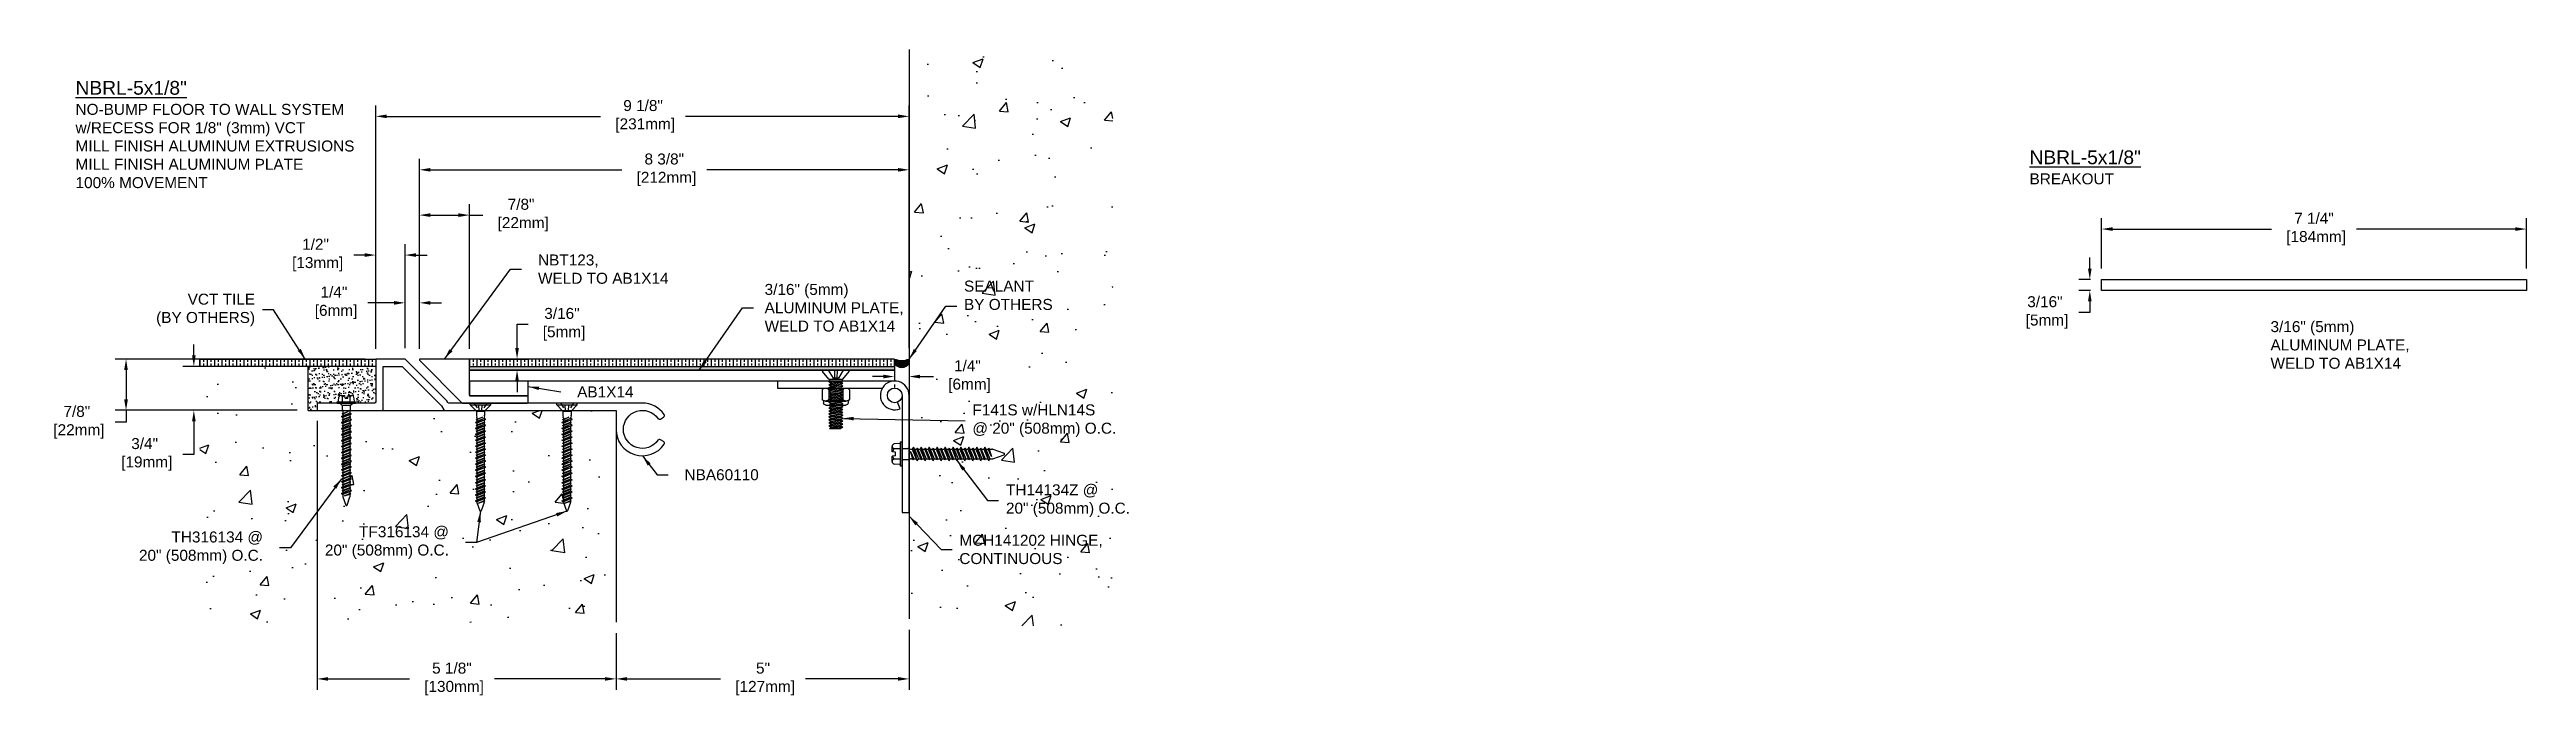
# Model space of a CAD drawing. Header units: inches. Extents: x -2.9 to 39.4, y -5.8 to 5.4.
import ezdxf

# ---------------------------------------------------------------- set-up
doc = ezdxf.new("R2010")
doc.units = ezdxf.units.IN
doc.header["$MEASUREMENT"] = 0
doc.linetypes.add('DASHED', pattern=[0.75, 0.5, -0.25])
for name, color, linetype in [('Anchors', 4, 'Continuous'), ('Conditions', 1, 'Continuous'), ('Dimensions', 3, 'Continuous'), ('Metals', 7, 'Continuous'), ('Text', 2, 'Continuous')]:
    doc.layers.add(name, color=color, linetype=linetype)
doc.styles.add('ARIAL', font='arial.ttf')
doc.styles.get("Standard").update_dxf_attribs({"font": 'arial.ttf'})
doc.dimstyles.new('Arial', dxfattribs={"dimscale": 1.5, "dimtxt": 0.125, "dimasz": 0.125, "dimexe": 0.125, "dimexo": 0.125, "dimgap": 0.125, "dimtad": 0, "dimtih": 1, "dimtoh": 1, "dimdec": 4, "dimzin": 0, "dimdsep": 46, "dimlunit": 4, "dimtxsty": 'ARIAL', "dimcen": 0.125, "dimadec": 0, "dimazin": 0, "dimtfac": 1, "dimtdec": 4, "dimtofl": 0, "dimtmove": 0, "dimatfit": 3, "dimfxl": 0, "dimfrac": 2, "dimtolj": 1, "dimtzin": 0, "dimarcsym": 0})

msp = doc.modelspace()

# ---------------------------------------------------------------- texts
at = {"layer": 'Text', "char_height": 0.1875, "style": 'ARIAL'}
for s, insert, width, attachment_point in [('{\\H1.25x;\\LNBRL-5x1/8"\\P}NO-BUMP FLOOR TO WALL SYSTEM\\Pw/RECESS FOR 1/8" (3mm) VCT \\PMILL FINISH ALUMINUM EXTRUSIONS\\PMILL FINISH ALUMINUM PLATE\\P100% MOVEMENT', (-2.45567, 4.83895), 7.5157046, 1), ('{\\H1.25x;\\LNBRL-5x1/8"\\P}BREAKOUT', (30.88217, 3.65346), 7.5157046, 1), ('NBT123, \\PWELD TO AB1X14', (5.43482, 1.62686), 3.6631334, 4), ('3/16" (5mm)\\PALUMINUM PLATE,\\PWELD TO AB1X14', (9.30055, 0.96797), 4.0266462, 4), ('VCT TILE{\\A1;\\P(BY OTHERS)}', (0.6071, 0.93134), 3.2442785, 6), ('AB1X14', (6.10273, -0.4661), 2.3515419, 4), ('\\A1;NBA60110', (7.9343, -1.8817), 3.3329631, 4), ('TH316134 @\\P20" (508mm) O.C.', (0.74278, -3.12677), 2.3679874, 6), ('TF316134 @\\P20" (508mm) O.C.', (3.91466, -3.03709), 3.1226208, 6)]:
    msp.add_mtext(s, dxfattribs=dict(at, insert=insert, width=width, attachment_point=attachment_point))
at = {"layer": 'Text', "char_height": 0.1875, "attachment_point": 4, "style": 'ARIAL'}
for s, insert in [('\\A1;SEALANT\\PBY OTHERS', (12.70269, 1.1811)), ('3/16" (5mm)\\PALUMINUM PLATE,\\PWELD TO AB1X14', (34.99327, 0.33332)), ('F141S w/HLN14S\\P@ 20" (508mm) O.C.', (12.84605, -0.95806)), ('TH14134Z @\\P20" (508mm) O.C.', (13.4187, -2.32215)), ('MCH141202 HINGE,\\PCONTINUOUS', (12.62316, -3.15563))]:
    msp.add_mtext(s, dxfattribs=dict(at, insert=insert))

# ---------------------------------------------------------------- blocks, each defined once
blk = doc.blocks.new('*D12')
at = {"layer": 'Defpoints', "color": 0}
for p in [(3.166, 1.868), (2.666, 0.084), (3.166, 0.094)]:
    blk.add_point(p, dxfattribs=at)
at = {"layer": 'Dimensions', "color": 0, "lineweight": -2}
for p, q in [((2.478, 1.868), (2.291, 1.868)), ((2.666, 0.271), (2.666, 2.056)), ((3.166, 0.281), (3.166, 2.056)), ((3.353, 1.868), (3.541, 1.868))]:
    blk.add_line(p, q, dxfattribs=at)
at = {"layer": 'Dimensions', "color": 0}
for points in [[(2.478, 1.9), (2.478, 1.837), (2.666, 1.868)], [(3.353, 1.9), (3.353, 1.837), (3.166, 1.868)]]:
    blk.add_solid(points, dxfattribs=at)
at = {"layer": 'Dimensions', "color": 0, "insert": (1.639, 1.868), "char_height": 0.1875, "attachment_point": 5, "style": 'ARIAL'}
blk.add_mtext('\\A1;1/2"\\P [13mm]', dxfattribs=at)
blk = doc.blocks.new('*D13')
at = {"layer": 'Defpoints', "color": 0}
for p in [(6.766, -4.399), (11.766, -4.336), (11.766, -5.364)]:
    blk.add_point(p, dxfattribs=at)
at = {"layer": 'Dimensions', "color": 0, "lineweight": -2}
for p, q in [((6.766, -4.586), (6.766, -5.551)), ((11.766, -4.524), (11.766, -5.551)), ((6.953, -5.364), (8.548, -5.364)), ((11.578, -5.364), (9.998, -5.364))]:
    blk.add_line(p, q, dxfattribs=at)
at = {"layer": 'Dimensions', "color": 0}
for points in [[(6.953, -5.333), (6.953, -5.395), (6.766, -5.364)], [(11.578, -5.333), (11.578, -5.395), (11.766, -5.364)]]:
    blk.add_solid(points, dxfattribs=at)
at = {"layer": 'Dimensions', "color": 0, "insert": (9.273, -5.364), "char_height": 0.1875, "attachment_point": 5, "style": 'ARIAL'}
blk.add_mtext('\\A1;5"\\P [127mm]', dxfattribs=at)
blk = doc.blocks.new('*D14')
at = {"layer": 'Defpoints', "color": 0}
for p in [(4.251, 0.094), (5.077, 0.094), (4.262, -0.094)]:
    blk.add_point(p, dxfattribs=at)
at = {"layer": 'Dimensions', "color": 0, "lineweight": -2}
for p, q in [((5.077, 0.281), (5.077, 0.688)), ((5.077, 0.688), (5.264, 0.688)), ((4.438, 0.094), (5.264, 0.094)), ((4.45, -0.094), (5.264, -0.094)), ((5.077, -0.281), (5.077, -0.469))]:
    blk.add_line(p, q, dxfattribs=at)
at = {"layer": 'Dimensions', "color": 0}
for points in [[(5.046, 0.281), (5.108, 0.281), (5.077, 0.094)], [(5.046, -0.281), (5.108, -0.281), (5.077, -0.094)]]:
    blk.add_solid(points, dxfattribs=at)
at = {"layer": 'Dimensions', "color": 0, "insert": (5.843, 0.688), "char_height": 0.1875, "attachment_point": 5, "style": 'ARIAL'}
blk.add_mtext('\\A1;3/16"\\P [5mm]', dxfattribs=at)
blk = doc.blocks.new('*D15')
at = {"layer": 'Defpoints', "color": 0}
for p in [(11.766, 4.235), (2.666, 0.084), (11.766, 0.094)]:
    blk.add_point(p, dxfattribs=at)
at = {"layer": 'Dimensions', "color": 0, "lineweight": -2}
for p, q in [((2.666, 0.271), (2.666, 4.423)), ((2.853, 4.235), (6.502, 4.235)), ((11.578, 4.235), (7.952, 4.235)), ((11.766, 0.281), (11.766, 4.423))]:
    blk.add_line(p, q, dxfattribs=at)
at = {"layer": 'Dimensions', "color": 0}
for points in [[(2.853, 4.267), (2.853, 4.204), (2.666, 4.235)], [(11.578, 4.267), (11.578, 4.204), (11.766, 4.235)]]:
    blk.add_solid(points, dxfattribs=at)
at = {"layer": 'Dimensions', "color": 0, "insert": (7.227, 4.235), "char_height": 0.1875, "attachment_point": 5, "style": 'ARIAL'}
blk.add_mtext('\\A1;9 1/8"\\P [231mm]', dxfattribs=at)
blk = doc.blocks.new('A$C63CB1885')
for p, q in [((-0.176, 0), (-0.175, 0.018)), ((-0.176, 0), (0.176, 0)), ((-0.176, 0), (-0.07, -0.113)), ((-0.163, 0.029), (0.163, 0.029)), ((0.07, -0.113), (0.176, 0)), ((0.176, 0), (0.175, 0.018)), ((-0.086, -0.302), (0.086, -0.251)), ((-0.086, -0.302), (-0.062, -0.289)), ((-0.086, -0.302), (-0.062, -0.315)), ((-0.086, -0.403), (0.086, -0.353)), ((-0.086, -0.403), (-0.062, -0.391)), ((-0.086, -0.403), (-0.062, -0.416)), ((-0.074, -0.251), (0.032, -0.215)), ((-0.074, -0.251), (-0.062, -0.245)), ((-0.074, -0.251), (-0.062, -0.257)), ((-0.074, -0.353), (0.074, -0.302)), ((-0.074, -0.353), (-0.062, -0.346)), ((-0.074, -0.353), (-0.062, -0.359)), ((-0.074, -0.454), (0.074, -0.403)), ((-0.07, -0.113), (0.07, -0.113)), ((-0.07, -0.113), (-0.07, -0.18)), ((-0.069, -0.189), (-0.063, -0.215)), ((-0.062, -0.245), (0.032, -0.215)), ((0.032, -0.215), (-0.062, -0.257)), ((-0.062, -0.225), (-0.062, -0.245)), ((0.062, -0.238), (-0.062, -0.289)), ((-0.062, -0.257), (-0.062, -0.289)), ((0.062, -0.264), (-0.062, -0.315)), ((-0.062, -0.346), (0.062, -0.296)), ((0.062, -0.308), (-0.062, -0.359)), ((-0.062, -0.315), (-0.062, -0.346)), ((0.062, -0.34), (-0.062, -0.391)), ((-0.062, -0.359), (-0.062, -0.391)), ((0.062, -0.366), (-0.062, -0.416)), ((-0.062, -0.448), (0.062, -0.397)), ((0.062, -0.41), (-0.062, -0.46)), ((-0.062, -0.416), (-0.062, -0.448)), ((0.062, -0.225), (0.062, -0.238)), ((0.086, -0.251), (0.062, -0.238)), ((0.086, -0.251), (0.062, -0.264)), ((0.062, -0.264), (0.062, -0.296)), ((0.074, -0.302), (0.062, -0.296)), ((0.074, -0.302), (0.062, -0.308)), ((0.062, -0.308), (0.062, -0.34)), ((0.086, -0.353), (0.062, -0.34)), ((0.086, -0.353), (0.062, -0.366)), ((0.062, -0.366), (0.062, -0.397)), ((0.074, -0.403), (0.062, -0.397)), ((0.074, -0.403), (0.062, -0.41)), ((0.062, -0.41), (0.062, -0.441)), ((0.069, -0.189), (0.063, -0.215)), ((0.07, -0.113), (0.07, -0.18)), ((-0.086, -0.505), (0.086, -0.454)), ((-0.086, -0.505), (-0.062, -0.492)), ((-0.086, -0.505), (-0.062, -0.518)), ((-0.086, -0.607), (0.086, -0.556)), ((-0.086, -0.607), (-0.062, -0.594)), ((-0.086, -0.607), (-0.062, -0.619)), ((-0.086, -0.708), (0.086, -0.657)), ((-0.086, -0.708), (-0.062, -0.695)), ((-0.086, -0.708), (-0.062, -0.721)), ((-0.086, -0.81), (0.086, -0.759)), ((-0.086, -0.81), (-0.062, -0.797)), ((-0.086, -0.81), (-0.062, -0.823)), ((-0.074, -0.454), (-0.062, -0.448)), ((-0.074, -0.454), (-0.062, -0.46)), ((-0.074, -0.556), (0.074, -0.505)), ((-0.074, -0.556), (-0.062, -0.55)), ((-0.074, -0.556), (-0.062, -0.562)), ((-0.074, -0.657), (0.074, -0.607)), ((-0.074, -0.657), (-0.062, -0.651)), ((-0.074, -0.657), (-0.062, -0.664)), ((-0.074, -0.759), (0.074, -0.708)), ((-0.074, -0.759), (-0.062, -0.753)), ((-0.074, -0.759), (-0.062, -0.765)), ((-0.074, -0.86), (0.074, -0.81)), ((0.062, -0.441), (-0.062, -0.492)), ((-0.062, -0.46), (-0.062, -0.492)), ((0.062, -0.467), (-0.062, -0.518)), ((-0.062, -0.55), (0.062, -0.499)), ((0.062, -0.511), (-0.062, -0.562)), ((-0.062, -0.518), (-0.062, -0.55)), ((0.062, -0.543), (-0.062, -0.594)), ((-0.062, -0.562), (-0.062, -0.594)), ((0.062, -0.569), (-0.062, -0.619)), ((-0.062, -0.651), (0.062, -0.6)), ((0.062, -0.613), (-0.062, -0.664)), ((-0.062, -0.619), (-0.062, -0.651)), ((0.062, -0.644), (-0.062, -0.695)), ((-0.062, -0.664), (-0.062, -0.695)), ((0.062, -0.67), (-0.062, -0.721)), ((-0.062, -0.753), (0.062, -0.702)), ((0.062, -0.714), (-0.062, -0.765)), ((-0.062, -0.721), (-0.062, -0.753)), ((0.062, -0.746), (-0.062, -0.797)), ((-0.062, -0.765), (-0.062, -0.797)), ((0.062, -0.772), (-0.062, -0.823)), ((-0.062, -0.854), (0.062, -0.804)), ((0.062, -0.816), (-0.062, -0.867)), ((-0.062, -0.823), (-0.062, -0.854)), ((0.086, -0.454), (0.062, -0.441)), ((0.086, -0.454), (0.062, -0.467)), ((0.062, -0.467), (0.062, -0.499)), ((0.074, -0.505), (0.062, -0.499)), ((0.074, -0.505), (0.062, -0.511)), ((0.062, -0.511), (0.062, -0.543)), ((0.086, -0.556), (0.062, -0.543)), ((0.086, -0.556), (0.062, -0.569)), ((0.062, -0.569), (0.062, -0.6)), ((0.074, -0.607), (0.062, -0.6)), ((0.074, -0.607), (0.062, -0.613)), ((0.062, -0.613), (0.062, -0.644)), ((0.086, -0.657), (0.062, -0.644)), ((0.086, -0.657), (0.062, -0.67)), ((0.062, -0.67), (0.062, -0.702)), ((0.074, -0.708), (0.062, -0.702)), ((0.074, -0.708), (0.062, -0.714)), ((0.062, -0.714), (0.062, -0.746)), ((0.086, -0.759), (0.062, -0.746)), ((0.086, -0.759), (0.062, -0.772)), ((0.062, -0.772), (0.062, -0.804)), ((0.074, -0.81), (0.062, -0.804)), ((0.074, -0.81), (0.062, -0.816)), ((0.062, -0.816), (0.062, -0.848)), ((-0.086, -0.911), (0.086, -0.86)), ((-0.086, -0.911), (-0.062, -0.898)), ((-0.086, -0.911), (-0.062, -0.924)), ((-0.086, -1.013), (0.086, -0.962)), ((-0.086, -1.013), (-0.062, -1)), ((-0.086, -1.013), (-0.062, -1.026)), ((-0.086, -1.114), (0.086, -1.064)), ((-0.086, -1.114), (-0.062, -1.101)), ((-0.086, -1.114), (-0.062, -1.127)), ((-0.086, -1.222), (0.086, -1.171)), ((-0.086, -1.222), (-0.062, -1.209)), ((-0.086, -1.222), (-0.062, -1.235)), ((-0.074, -0.86), (-0.062, -0.854)), ((-0.074, -0.86), (-0.062, -0.867)), ((-0.074, -0.962), (0.074, -0.911)), ((-0.074, -0.962), (-0.062, -0.956)), ((-0.074, -0.962), (-0.062, -0.968)), ((-0.074, -1.064), (0.074, -1.013)), ((-0.074, -1.064), (-0.062, -1.057)), ((-0.074, -1.064), (-0.062, -1.07)), ((-0.074, -1.171), (0.074, -1.121)), ((-0.074, -1.171), (-0.062, -1.165)), ((-0.074, -1.171), (-0.062, -1.178)), ((-0.074, -1.282), (0.074, -1.231)), ((0.062, -0.848), (-0.062, -0.898)), ((-0.062, -0.867), (-0.062, -0.898)), ((0.062, -0.873), (-0.062, -0.924)), ((-0.062, -0.956), (0.062, -0.905)), ((0.062, -0.917), (-0.062, -0.968)), ((-0.062, -0.924), (-0.062, -0.956)), ((0.062, -0.949), (-0.062, -1)), ((-0.062, -0.968), (-0.062, -1)), ((0.062, -0.975), (-0.062, -1.026)), ((-0.062, -1.057), (0.062, -1.007)), ((0.062, -1.019), (-0.062, -1.07)), ((-0.062, -1.026), (-0.062, -1.057)), ((0.062, -1.051), (-0.062, -1.101)), ((-0.062, -1.07), (-0.062, -1.101)), ((0.062, -1.077), (-0.062, -1.127)), ((-0.062, -1.165), (0.062, -1.115)), ((0.062, -1.127), (-0.062, -1.178)), ((-0.062, -1.127), (-0.062, -1.165)), ((0.062, -1.159), (-0.062, -1.209)), ((-0.062, -1.178), (-0.062, -1.209)), ((0.062, -1.184), (-0.062, -1.235)), ((-0.062, -1.275), (0.062, -1.225)), ((-0.062, -1.235), (-0.062, -1.275)), ((0.062, -1.237), (-0.062, -1.288)), ((0.086, -0.86), (0.062, -0.848)), ((0.086, -0.86), (0.062, -0.873)), ((0.062, -0.873), (0.062, -0.905)), ((0.074, -0.911), (0.062, -0.905)), ((0.074, -0.911), (0.062, -0.917)), ((0.062, -0.917), (0.062, -0.949)), ((0.086, -0.962), (0.062, -0.949)), ((0.086, -0.962), (0.062, -0.975)), ((0.062, -0.975), (0.062, -1.007)), ((0.074, -1.013), (0.062, -1.007)), ((0.074, -1.013), (0.062, -1.019)), ((0.062, -1.019), (0.062, -1.051)), ((0.086, -1.064), (0.062, -1.051)), ((0.086, -1.064), (0.062, -1.077)), ((0.062, -1.077), (0.062, -1.115)), ((0.074, -1.121), (0.062, -1.115)), ((0.074, -1.121), (0.062, -1.127)), ((0.062, -1.127), (0.062, -1.159)), ((0.086, -1.171), (0.062, -1.159)), ((0.086, -1.171), (0.062, -1.184)), ((0.062, -1.184), (0.062, -1.225)), ((0.074, -1.231), (0.062, -1.225)), ((0.074, -1.231), (0.062, -1.237)), ((0.062, -1.237), (0.062, -1.269)), ((-0.086, -1.332), (0.086, -1.282)), ((-0.086, -1.332), (-0.062, -1.319)), ((-0.086, -1.332), (-0.062, -1.345)), ((-0.086, -1.438), (0.086, -1.387)), ((-0.086, -1.438), (-0.062, -1.425)), ((-0.086, -1.438), (-0.062, -1.451)), ((-0.086, -1.54), (0.086, -1.489)), ((-0.086, -1.54), (-0.062, -1.527)), ((-0.086, -1.54), (-0.062, -1.553)), ((-0.086, -1.643), (0.086, -1.592)), ((-0.086, -1.643), (-0.062, -1.63)), ((-0.086, -1.643), (-0.062, -1.655)), ((-0.074, -1.282), (-0.062, -1.275)), ((-0.074, -1.282), (-0.062, -1.288)), ((-0.074, -1.387), (0.074, -1.336)), ((-0.074, -1.387), (-0.062, -1.381)), ((-0.074, -1.387), (-0.062, -1.393)), ((-0.074, -1.489), (0.074, -1.439)), ((-0.074, -1.489), (-0.062, -1.483)), ((-0.074, -1.489), (-0.062, -1.496)), ((-0.074, -1.592), (0.074, -1.541)), ((-0.074, -1.592), (-0.062, -1.586)), ((-0.074, -1.592), (-0.062, -1.598)), ((0.062, -1.269), (-0.062, -1.319)), ((-0.062, -1.288), (-0.062, -1.319)), ((0.062, -1.295), (-0.062, -1.345)), ((-0.062, -1.381), (0.062, -1.33)), ((0.062, -1.343), (-0.062, -1.393)), ((-0.062, -1.345), (-0.062, -1.381)), ((0.062, -1.374), (-0.062, -1.425)), ((-0.062, -1.393), (-0.062, -1.425)), ((0.062, -1.4), (-0.062, -1.451)), ((-0.062, -1.483), (0.062, -1.433)), ((0.062, -1.445), (-0.062, -1.496)), ((-0.062, -1.451), (-0.062, -1.483)), ((0.062, -1.477), (-0.062, -1.527)), ((-0.062, -1.496), (-0.062, -1.527)), ((0.062, -1.502), (-0.062, -1.553)), ((-0.062, -1.586), (0.062, -1.535)), ((0.062, -1.547), (-0.062, -1.598)), ((-0.062, -1.553), (-0.062, -1.586)), ((0.062, -1.579), (-0.062, -1.63)), ((-0.062, -1.598), (-0.062, -1.63)), ((0.062, -1.605), (-0.062, -1.655)), ((-0.06, -1.668), (-0.01, -1.81)), ((-0.034, -1.679), (0.062, -1.636)), ((-0.034, -1.679), (0.074, -1.643)), ((0.062, -1.649), (-0.034, -1.679)), ((0.06, -1.668), (0.01, -1.81)), ((0.086, -1.282), (0.062, -1.269)), ((0.086, -1.282), (0.062, -1.295)), ((0.062, -1.295), (0.062, -1.33)), ((0.074, -1.336), (0.062, -1.33)), ((0.074, -1.336), (0.062, -1.343)), ((0.062, -1.343), (0.062, -1.374)), ((0.086, -1.387), (0.062, -1.374)), ((0.086, -1.387), (0.062, -1.4)), ((0.062, -1.4), (0.062, -1.433)), ((0.074, -1.439), (0.062, -1.433)), ((0.074, -1.439), (0.062, -1.445)), ((0.062, -1.445), (0.062, -1.477)), ((0.086, -1.489), (0.062, -1.477)), ((0.086, -1.489), (0.062, -1.502)), ((0.062, -1.502), (0.062, -1.535)), ((0.074, -1.541), (0.062, -1.535)), ((0.074, -1.541), (0.062, -1.547)), ((0.062, -1.547), (0.062, -1.579)), ((0.086, -1.592), (0.062, -1.579)), ((0.086, -1.592), (0.062, -1.605)), ((0.062, -1.605), (0.062, -1.652)), ((0.074, -1.643), (0.062, -1.636)), ((0.074, -1.643), (0.062, -1.649))]:
    blk.add_line(p, q)
at = {"linetype": 'DASHED', "ltscale": 0.025}
for p, q in [((-0.113, 0.029), (-0.024, -0.106)), ((-0.024, -0.106), (-0.031, 0.028)), ((0.024, -0.106), (0.031, 0.029)), ((0.112, 0.029), (0.024, -0.106)), ((-0.024, -0.106), (0.024, -0.106))]:
    blk.add_line(p, q, dxfattribs=at)
for centre, radius, start, end in [((-0.163, 0.017), 0.0112, 90, 175), ((0.163, 0.017), 0.0112, 5, 90), ((-0.023, -0.18), 0.0465, 180, 191.9357), ((-0.109, -0.225), 0.0465, 0, 11.9357), ((0.109, -0.225), 0.0465, 168.0643, 180), ((0.023, -0.18), 0.0465, 348.0643, 0), ((-0.016, -1.652), 0.0465, 183.9476, 199.3058), ((0.016, -1.652), 0.0465, 340.6942, 0), ((0, -1.806), 0.0106, 204.1001, 335.8999)]:
    blk.add_arc(centre, radius, start, end)
blk = doc.blocks.new('TF316134')
blk.add_blockref('A$C63CB1885', (0, -0.0285))
blk = doc.blocks.new('TH316134')
for p, q in [((-0.157, 0.019), (0.157, 0.019)), ((-0.157, 0), (-0.157, 0.019)), ((-0.157, 0), (0.157, 0)), ((-0.135, 0.029), (-0.129, 0.1)), ((-0.115, 0), (-0.07, -0.045)), ((-0.097, 0.127), (-0.027, 0.127)), ((-0.065, 0.019), (-0.065, 0.1)), ((-0.023, 0.083), (-0.027, 0.127)), ((-0.023, 0.083), (0.023, 0.083)), ((0.023, 0.083), (0.027, 0.127)), ((0.027, 0.127), (0.097, 0.127)), ((0.064, 0.019), (0.064, 0.1)), ((0.115, 0), (0.07, -0.045)), ((0.135, 0.029), (0.129, 0.1)), ((0.157, 0.019), (0.157, 0)), ((-0.086, -0.234), (0.086, -0.184)), ((-0.086, -0.336), (0.086, -0.285)), ((-0.086, -0.437), (0.086, -0.387)), ((-0.074, -0.184), (0.032, -0.147)), ((-0.074, -0.285), (0.074, -0.234)), ((-0.074, -0.387), (0.074, -0.336)), ((0.032, -0.147), (-0.062, -0.19)), ((-0.062, -0.177), (0.032, -0.147)), ((0.062, -0.171), (-0.062, -0.221)), ((0.062, -0.197), (-0.062, -0.247)), ((-0.062, -0.279), (0.062, -0.228)), ((0.062, -0.241), (-0.062, -0.291)), ((0.062, -0.272), (-0.062, -0.323)), ((0.062, -0.298), (-0.062, -0.349)), ((-0.062, -0.381), (0.062, -0.33)), ((0.062, -0.342), (-0.062, -0.393)), ((0.062, -0.374), (-0.062, -0.425)), ((0.062, -0.4), (-0.062, -0.45)), ((-0.086, -0.539), (0.086, -0.488)), ((-0.086, -0.641), (0.086, -0.59)), ((-0.086, -0.742), (0.086, -0.691)), ((-0.086, -0.844), (0.086, -0.793)), ((-0.074, -0.488), (0.074, -0.437)), ((-0.074, -0.59), (0.074, -0.539)), ((-0.074, -0.691), (0.074, -0.641)), ((-0.074, -0.793), (0.074, -0.742)), ((-0.074, -0.895), (0.074, -0.844)), ((-0.062, -0.482), (0.062, -0.431)), ((0.062, -0.444), (-0.062, -0.494)), ((0.062, -0.475), (-0.062, -0.526)), ((0.062, -0.501), (-0.062, -0.552)), ((-0.062, -0.584), (0.062, -0.533)), ((0.062, -0.545), (-0.062, -0.596)), ((0.062, -0.577), (-0.062, -0.628)), ((0.062, -0.603), (-0.062, -0.654)), ((-0.062, -0.685), (0.062, -0.634)), ((0.062, -0.647), (-0.062, -0.698)), ((0.062, -0.678), (-0.062, -0.729)), ((0.062, -0.704), (-0.062, -0.755)), ((-0.062, -0.787), (0.062, -0.736)), ((0.062, -0.748), (-0.062, -0.799)), ((0.062, -0.78), (-0.062, -0.831)), ((0.062, -0.806), (-0.062, -0.857)), ((-0.062, -0.888), (0.062, -0.838)), ((-0.086, -0.945), (0.086, -0.895)), ((-0.086, -1.047), (0.086, -0.996)), ((-0.086, -1.141), (0.086, -1.09)), ((-0.086, -1.242), (0.086, -1.191)), ((-0.074, -0.996), (0.074, -0.945)), ((-0.074, -1.09), (0.074, -1.039)), ((-0.074, -1.191), (0.074, -1.141)), ((-0.074, -1.293), (0.074, -1.242)), ((0.062, -0.85), (-0.062, -0.901)), ((0.062, -0.882), (-0.062, -0.932)), ((0.062, -0.907), (-0.062, -0.958)), ((-0.062, -0.99), (0.062, -0.939)), ((0.062, -0.951), (-0.062, -1.002)), ((0.062, -0.983), (-0.062, -1.034)), ((0.062, -1.009), (-0.062, -1.06)), ((-0.062, -1.084), (0.062, -1.033)), ((0.062, -1.045), (-0.062, -1.096)), ((0.062, -1.077), (-0.062, -1.128)), ((0.062, -1.103), (-0.062, -1.154)), ((-0.062, -1.185), (0.062, -1.134)), ((0.062, -1.147), (-0.062, -1.198)), ((0.062, -1.178), (-0.062, -1.229)), ((0.062, -1.204), (-0.062, -1.255)), ((-0.062, -1.287), (0.062, -1.236)), ((0.062, -1.248), (-0.062, -1.299)), ((-0.086, -1.344), (0.086, -1.293)), ((-0.086, -1.445), (0.086, -1.395)), ((-0.086, -1.547), (0.086, -1.496)), ((-0.074, -1.395), (0.074, -1.344)), ((-0.074, -1.496), (0.074, -1.445)), ((0.062, -1.28), (-0.062, -1.331)), ((0.062, -1.306), (-0.062, -1.357)), ((-0.062, -1.388), (0.062, -1.338)), ((0.062, -1.35), (-0.062, -1.401)), ((0.062, -1.382), (-0.062, -1.432)), ((0.062, -1.407), (-0.062, -1.458)), ((-0.062, -1.49), (0.062, -1.439)), ((0.062, -1.451), (-0.062, -1.502)), ((0.062, -1.483), (-0.062, -1.534)), ((0.062, -1.509), (-0.062, -1.56)), ((-0.034, -1.584), (0.062, -1.541)), ((-0.034, -1.584), (0.074, -1.547)), ((0.062, -1.553), (-0.034, -1.584))]:
    blk.add_line(p, q)
blk.add_lwpolyline([(0.07, -0.045), (-0.07, -0.045), (-0.07, -0.112, 0.052126), (-0.069, -0.122), (-0.063, -0.148, -0.052126), (-0.062, -0.157), (-0.062, -0.177), (-0.074, -0.184), (-0.062, -0.19), (-0.062, -0.221), (-0.086, -0.234), (-0.062, -0.247), (-0.062, -0.279), (-0.074, -0.285), (-0.062, -0.291), (-0.062, -0.323), (-0.086, -0.336), (-0.062, -0.349), (-0.062, -0.381), (-0.074, -0.387), (-0.062, -0.393), (-0.062, -0.425), (-0.086, -0.437), (-0.062, -0.45), (-0.062, -0.482), (-0.074, -0.488), (-0.062, -0.494), (-0.062, -0.526), (-0.086, -0.539), (-0.062, -0.552), (-0.062, -0.584), (-0.074, -0.59), (-0.062, -0.596), (-0.062, -0.628), (-0.086, -0.641), (-0.062, -0.654), (-0.062, -0.685), (-0.074, -0.691), (-0.062, -0.698), (-0.062, -0.729), (-0.086, -0.742), (-0.062, -0.755), (-0.062, -0.787), (-0.074, -0.793), (-0.062, -0.799), (-0.062, -0.831), (-0.086, -0.844), (-0.062, -0.857), (-0.062, -0.888), (-0.074, -0.895), (-0.062, -0.901), (-0.062, -0.932), (-0.086, -0.945), (-0.062, -0.958), (-0.062, -0.99), (-0.074, -0.996), (-0.062, -1.002), (-0.062, -1.034), (-0.086, -1.047), (-0.062, -1.06), (-0.062, -1.084), (-0.074, -1.09), (-0.062, -1.096), (-0.062, -1.128), (-0.086, -1.141), (-0.062, -1.154), (-0.062, -1.185), (-0.074, -1.191), (-0.062, -1.198), (-0.062, -1.229), (-0.086, -1.242), (-0.062, -1.255), (-0.062, -1.287), (-0.074, -1.293), (-0.062, -1.299), (-0.062, -1.331), (-0.086, -1.344), (-0.062, -1.357), (-0.062, -1.388), (-0.074, -1.395), (-0.062, -1.401), (-0.062, -1.432), (-0.086, -1.445), (-0.062, -1.458), (-0.062, -1.49), (-0.074, -1.496), (-0.062, -1.502), (-0.062, -1.534), (-0.086, -1.547), (-0.062, -1.56), (-0.062, -1.586, 0.084437), (-0.06, -1.601), (-0.01, -1.744, 0.648167), (0.01, -1.744), (0.06, -1.601, 0.084437), (0.062, -1.586), (0.062, -1.553), (0.074, -1.547), (0.062, -1.541), (0.062, -1.509), (0.086, -1.496), (0.062, -1.483), (0.062, -1.451), (0.074, -1.445), (0.062, -1.439), (0.062, -1.407), (0.086, -1.395), (0.062, -1.382), (0.062, -1.35), (0.074, -1.344), (0.062, -1.338), (0.062, -1.306), (0.086, -1.293), (0.062, -1.28), (0.062, -1.248), (0.074, -1.242), (0.062, -1.236), (0.062, -1.204), (0.086, -1.191), (0.062, -1.178), (0.062, -1.147), (0.074, -1.141), (0.062, -1.134), (0.062, -1.103), (0.086, -1.09), (0.062, -1.077), (0.062, -1.045), (0.074, -1.039), (0.062, -1.033), (0.062, -1.009), (0.086, -0.996), (0.062, -0.983), (0.062, -0.951), (0.074, -0.945), (0.062, -0.939), (0.062, -0.907), (0.086, -0.895), (0.062, -0.882), (0.062, -0.85), (0.074, -0.844), (0.062, -0.838), (0.062, -0.806), (0.086, -0.793), (0.062, -0.78), (0.062, -0.748), (0.074, -0.742), (0.062, -0.736), (0.062, -0.704), (0.086, -0.691), (0.062, -0.678), (0.062, -0.647), (0.074, -0.641), (0.062, -0.634), (0.062, -0.603), (0.086, -0.59), (0.062, -0.577), (0.062, -0.545), (0.074, -0.539), (0.062, -0.533), (0.062, -0.501), (0.086, -0.488), (0.062, -0.475), (0.062, -0.444), (0.074, -0.437), (0.062, -0.431), (0.062, -0.4), (0.086, -0.387), (0.062, -0.374), (0.062, -0.342), (0.074, -0.336), (0.062, -0.33), (0.062, -0.298), (0.086, -0.285), (0.062, -0.272), (0.062, -0.241), (0.074, -0.234), (0.062, -0.228), (0.062, -0.197), (0.086, -0.184), (0.062, -0.171), (0.062, -0.157, -0.052126), (0.063, -0.148), (0.069, -0.122, 0.052126), (0.07, -0.112)], format="xyb", close=True)
for centre, radius, start, end in [((-0.146, 0.03), 0.0112, 270, 355), ((-0.097, 0.095), 0.0327, 9.285, 170.715), ((0, 0.038), 0.0896, 107.4215, 136.0407), ((0, 0.038), 0.0896, 43.9593, 72.5785), ((0.097, 0.095), 0.0327, 9.285, 170.715), ((0.146, 0.03), 0.0112, 185, 270)]:
    blk.add_arc(centre, radius, start, end)
blk = doc.blocks.new('*D16')
at = {"layer": 'Defpoints', "color": 0}
for p in [(3.412, 1.053), (3.166, 0.094), (3.412, 0.079)]:
    blk.add_point(p, dxfattribs=at)
at = {"layer": 'Dimensions', "color": 0, "lineweight": -2}
for p, q in [((2.978, 1.053), (2.532, 1.053)), ((3.166, 0.281), (3.166, 1.24)), ((3.412, 0.266), (3.412, 1.24)), ((3.599, 1.053), (3.787, 1.053))]:
    blk.add_line(p, q, dxfattribs=at)
at = {"layer": 'Dimensions', "color": 0}
for points in [[(2.978, 1.084), (2.978, 1.021), (3.166, 1.053)], [(3.599, 1.084), (3.599, 1.021), (3.412, 1.053)]]:
    blk.add_solid(points, dxfattribs=at)
at = {"layer": 'Dimensions', "color": 0, "insert": (1.953, 1.053), "char_height": 0.1875, "attachment_point": 5, "style": 'ARIAL'}
blk.add_mtext('\\A1;1/4"\\P [6mm]', dxfattribs=at)
blk = doc.blocks.new('*D17')
at = {"layer": 'Defpoints', "color": 0}
for p in [(1.666, -0.771), (6.766, -4.399), (6.766, -5.364)]:
    blk.add_point(p, dxfattribs=at)
at = {"layer": 'Dimensions', "color": 0, "lineweight": -2}
for p, q in [((1.666, -0.959), (1.666, -5.551)), ((6.766, -4.586), (6.766, -5.551)), ((1.853, -5.364), (3.241, -5.364)), ((6.578, -5.364), (4.691, -5.364))]:
    blk.add_line(p, q, dxfattribs=at)
at = {"layer": 'Dimensions', "color": 0}
for points in [[(1.853, -5.333), (1.853, -5.395), (1.666, -5.364)], [(6.578, -5.333), (6.578, -5.395), (6.766, -5.364)]]:
    blk.add_solid(points, dxfattribs=at)
at = {"layer": 'Dimensions', "color": 0, "insert": (3.966, -5.364), "char_height": 0.1875, "attachment_point": 5, "style": 'ARIAL'}
blk.add_mtext('\\A1;5 1/8"\\P [130mm]', dxfattribs=at)
blk = doc.blocks.new('*D18')
at = {"layer": 'Defpoints', "color": 0}
for p in [(3.412, 2.55), (3.412, 0.079), (4.266, 0.079)]:
    blk.add_point(p, dxfattribs=at)
at = {"layer": 'Dimensions', "color": 0, "lineweight": -2}
for p, q in [((3.412, 0.266), (3.412, 2.737)), ((3.599, 2.55), (4.078, 2.55)), ((4.266, 0.266), (4.266, 2.737)), ((4.266, 2.55), (4.494, 2.55))]:
    blk.add_line(p, q, dxfattribs=at)
at = {"layer": 'Dimensions', "color": 0}
for points in [[(3.599, 2.581), (3.599, 2.518), (3.412, 2.55)], [(4.078, 2.581), (4.078, 2.518), (4.266, 2.55)]]:
    blk.add_solid(points, dxfattribs=at)
at = {"layer": 'Dimensions', "color": 0, "insert": (5.146, 2.55), "char_height": 0.1875, "attachment_point": 5, "style": 'ARIAL'}
blk.add_mtext('\\A1;7/8"\\P [22mm]', dxfattribs=at)
blk = doc.blocks.new('*D19')
at = {"layer": 'Defpoints', "color": 0}
for p in [(3.412, 3.323), (3.412, 0.079), (11.766, 0.094)]:
    blk.add_point(p, dxfattribs=at)
at = {"layer": 'Dimensions', "color": 0, "lineweight": -2}
for p, q in [((3.412, 0.266), (3.412, 3.511)), ((11.766, 0.281), (11.766, 3.511)), ((3.599, 3.323), (6.864, 3.323)), ((11.578, 3.323), (8.314, 3.323))]:
    blk.add_line(p, q, dxfattribs=at)
at = {"layer": 'Dimensions', "color": 0}
for points in [[(3.599, 3.354), (3.599, 3.292), (3.412, 3.323)], [(11.578, 3.354), (11.578, 3.292), (11.766, 3.323)]]:
    blk.add_solid(points, dxfattribs=at)
at = {"layer": 'Dimensions', "color": 0, "insert": (7.589, 3.323), "char_height": 0.1875, "attachment_point": 5, "style": 'ARIAL'}
blk.add_mtext('\\A1;8 3/8"\\P [212mm]', dxfattribs=at)
blk = doc.blocks.new('NBT123')
blk.add_lwpolyline([(-0.985, 0.61, 0.414214), (-1, 0.625), (-1.824, 0.625, 0.668179), (-1.834, 0.599), (-1.114, -0.121, 0.198912), (-1.104, -0.125), (0, -0.125, 0.414214), (0.015, -0.11), (0.015, -0.015, 0.414214), (0, 0), (-0.97, 0, -0.414214), (-0.985, 0.015)], format="xyb", close=True)
blk = doc.blocks.new('*D21')
at = {"layer": 'Defpoints', "color": 0}
for p in [(39.36, 2.312), (32.11, 1.451), (39.36, 1.451)]:
    blk.add_point(p, dxfattribs=at)
at = {"layer": 'Dimensions', "color": 0, "lineweight": -2}
for p, q in [((32.11, 1.638), (32.11, 2.499)), ((32.298, 2.312), (35.01, 2.312)), ((39.173, 2.312), (36.46, 2.312)), ((39.36, 1.638), (39.36, 2.499))]:
    blk.add_line(p, q, dxfattribs=at)
at = {"layer": 'Dimensions', "color": 0}
for points in [[(32.298, 2.343), (32.298, 2.281), (32.11, 2.312)], [(39.173, 2.343), (39.173, 2.281), (39.36, 2.312)]]:
    blk.add_solid(points, dxfattribs=at)
at = {"layer": 'Dimensions', "color": 0, "insert": (35.735, 2.312), "char_height": 0.1875, "attachment_point": 5, "style": 'ARIAL'}
blk.add_mtext('\\A1;7 1/4"\\P [184mm]', dxfattribs=at)
blk = doc.blocks.new('*D22')
at = {"layer": 'Defpoints', "color": 0}
for p in [(32.11, 1.451), (31.91, 1.263), (32.11, 1.263)]:
    blk.add_point(p, dxfattribs=at)
at = {"layer": 'Dimensions', "color": 0, "lineweight": -2}
for p, q in [((31.91, 1.638), (31.91, 1.826)), ((31.923, 1.451), (31.723, 1.451)), ((31.923, 1.263), (31.723, 1.263)), ((31.91, 0.888), (31.723, 0.888)), ((31.91, 1.076), (31.91, 0.888))]:
    blk.add_line(p, q, dxfattribs=at)
at = {"layer": 'Dimensions', "color": 0}
for points in [[(31.879, 1.638), (31.941, 1.638), (31.91, 1.451)], [(31.879, 1.076), (31.941, 1.076), (31.91, 1.263)]]:
    blk.add_solid(points, dxfattribs=at)
at = {"layer": 'Dimensions', "color": 0, "insert": (31.144, 0.888), "char_height": 0.1875, "attachment_point": 5, "style": 'ARIAL'}
blk.add_mtext('\\A1;3/16"\\P [5mm]', dxfattribs=at)
blk = doc.blocks.new('AB1X14')
blk.add_lwpolyline([(-0.5, 0), (0.5, 0), (0.5, 0.25), (-0.5, 0.25)], close=True)
blk = doc.blocks.new('MCH141202')
blk.add_line((0.227, 0.091), (0.116, 0.046))
for points in [[(-0.245, 0), (-0.245, -2), (-0.125, -2), (-0.125, -0.211)], [(0, 0.125), (2, 0.125), (2, 0.245), (0, 0.245)]]:
    blk.add_lwpolyline(points)
blk.add_circle((0, 0), 0.125)
blk.add_arc((0, 0), 0.245, 90, 21.7978)
at = {"flags": 3}
for tag, p in [('OPENWIDTH', (0.09, -0.974)), ('MANUFACTURER', (0.09, -0.641)), ('LENGTH', (0.09, -1.308)), ('FINISH', (0.09, -1.641)), ('GUDENP/N', (0.09, -1.974))]:
    blk.add_attdef(tag, p, '', height=0.2, dxfattribs=at)
blk = doc.blocks.new('F141S')
for p, q in [((-0.214, 0), (0.214, 0)), ((-0.128, 0), (-0.047, -0.137)), ((-0.025, 0), (-0.02, -0.137)), ((0.025, 0), (0.02, -0.137)), ((0.128, 0), (0.048, -0.137)), ((-0.119, -0.155), (-0.226, -0.024)), ((-0.119, -0.155), (0.119, -0.155)), ((-0.119, -0.2), (-0.108, -0.195)), ((-0.119, -0.2), (-0.068, -0.195)), ((-0.119, -0.2), (-0.085, -0.22)), ((-0.119, -0.25), (0.119, -0.225)), ((-0.119, -0.25), (-0.085, -0.23)), ((-0.119, -0.25), (-0.085, -0.27)), ((-0.119, -0.3), (0.119, -0.275)), ((-0.119, -0.3), (-0.085, -0.28)), ((-0.119, -0.3), (-0.085, -0.32)), ((-0.119, -0.35), (0.119, -0.325)), ((-0.119, -0.35), (-0.085, -0.33)), ((-0.119, -0.35), (-0.085, -0.37)), ((-0.119, -0.4), (0.119, -0.375)), ((-0.119, -0.4), (-0.085, -0.38)), ((-0.119, -0.4), (-0.085, -0.42)), ((-0.108, -0.155), (-0.108, -0.195)), ((0.108, -0.195), (-0.108, -0.195)), ((-0.085, -0.22), (0.085, -0.195)), ((-0.085, -0.23), (0.085, -0.205)), ((-0.085, -0.22), (-0.085, -0.23)), ((-0.085, -0.27), (0.085, -0.245)), ((-0.085, -0.28), (0.085, -0.255)), ((-0.085, -0.27), (-0.085, -0.28)), ((-0.085, -0.32), (0.085, -0.295)), ((-0.085, -0.33), (0.085, -0.305)), ((-0.085, -0.32), (-0.085, -0.33)), ((-0.085, -0.37), (0.085, -0.345)), ((-0.085, -0.38), (0.085, -0.355)), ((-0.085, -0.37), (-0.085, -0.38)), ((-0.085, -0.42), (0.085, -0.395)), ((-0.085, -0.43), (0.085, -0.405)), ((-0.085, -0.42), (-0.085, -0.43)), ((0.048, -0.137), (-0.047, -0.137)), ((0.108, -0.195), (0.085, -0.205)), ((0.119, -0.225), (0.085, -0.205)), ((0.119, -0.225), (0.085, -0.245)), ((0.085, -0.245), (0.085, -0.255)), ((0.119, -0.275), (0.085, -0.255)), ((0.119, -0.275), (0.085, -0.295)), ((0.085, -0.295), (0.085, -0.305)), ((0.119, -0.325), (0.085, -0.305)), ((0.119, -0.325), (0.085, -0.345)), ((0.085, -0.345), (0.085, -0.355)), ((0.119, -0.375), (0.085, -0.355)), ((0.119, -0.375), (0.085, -0.395)), ((0.085, -0.395), (0.085, -0.405)), ((0.119, -0.425), (0.085, -0.405)), ((0.108, -0.155), (0.108, -0.195)), ((0.119, -0.155), (0.226, -0.024)), ((-0.119, -0.45), (0.119, -0.425)), ((-0.119, -0.45), (-0.085, -0.43)), ((-0.119, -0.45), (-0.085, -0.47)), ((-0.119, -0.5), (0.119, -0.475)), ((-0.119, -0.5), (-0.085, -0.48)), ((-0.119, -0.5), (-0.085, -0.52)), ((-0.119, -0.55), (0.119, -0.525)), ((-0.119, -0.55), (-0.085, -0.53)), ((-0.119, -0.55), (-0.085, -0.57)), ((-0.119, -0.6), (0.119, -0.575)), ((-0.119, -0.6), (-0.085, -0.58)), ((-0.119, -0.6), (-0.085, -0.62)), ((-0.119, -0.65), (0.119, -0.625)), ((-0.119, -0.65), (-0.085, -0.63)), ((-0.119, -0.65), (-0.085, -0.67)), ((-0.119, -0.7), (0.119, -0.675)), ((-0.119, -0.7), (-0.085, -0.68)), ((-0.119, -0.7), (-0.085, -0.72)), ((-0.119, -0.75), (0.119, -0.725)), ((-0.119, -0.75), (-0.085, -0.73)), ((-0.119, -0.75), (-0.085, -0.77)), ((-0.119, -0.8), (0.119, -0.775)), ((-0.119, -0.8), (-0.085, -0.78)), ((-0.119, -0.8), (-0.085, -0.82)), ((-0.119, -0.85), (0.119, -0.825)), ((-0.119, -0.85), (-0.085, -0.83)), ((-0.085, -0.47), (0.085, -0.445)), ((-0.085, -0.48), (0.085, -0.455)), ((-0.085, -0.47), (-0.085, -0.48)), ((-0.085, -0.52), (0.085, -0.495)), ((-0.085, -0.53), (0.085, -0.505)), ((-0.085, -0.52), (-0.085, -0.53)), ((-0.085, -0.57), (0.085, -0.545)), ((-0.085, -0.58), (0.085, -0.555)), ((-0.085, -0.57), (-0.085, -0.58)), ((-0.085, -0.62), (0.085, -0.595)), ((-0.085, -0.63), (0.085, -0.605)), ((-0.085, -0.62), (-0.085, -0.63)), ((-0.085, -0.67), (0.085, -0.645)), ((-0.085, -0.68), (0.085, -0.655)), ((-0.085, -0.67), (-0.085, -0.68)), ((-0.085, -0.72), (0.085, -0.695)), ((-0.085, -0.73), (0.085, -0.705)), ((-0.085, -0.72), (-0.085, -0.73)), ((-0.085, -0.77), (0.085, -0.745)), ((-0.085, -0.78), (0.085, -0.755)), ((-0.085, -0.77), (-0.085, -0.78)), ((-0.085, -0.82), (0.085, -0.795)), ((-0.085, -0.83), (0.085, -0.805)), ((-0.085, -0.82), (-0.085, -0.83)), ((-0.085, -0.87), (0.085, -0.845)), ((0.119, -0.425), (0.085, -0.445)), ((0.085, -0.445), (0.085, -0.455)), ((0.119, -0.475), (0.085, -0.455)), ((0.119, -0.475), (0.085, -0.495)), ((0.085, -0.495), (0.085, -0.505)), ((0.119, -0.525), (0.085, -0.505)), ((0.119, -0.525), (0.085, -0.545)), ((0.085, -0.545), (0.085, -0.555)), ((0.119, -0.575), (0.085, -0.555)), ((0.119, -0.575), (0.085, -0.595)), ((0.085, -0.595), (0.085, -0.605)), ((0.119, -0.625), (0.085, -0.605)), ((0.119, -0.625), (0.085, -0.645)), ((0.085, -0.645), (0.085, -0.655)), ((0.119, -0.675), (0.085, -0.655)), ((0.119, -0.675), (0.085, -0.695)), ((0.085, -0.695), (0.085, -0.705)), ((0.119, -0.725), (0.085, -0.705)), ((0.119, -0.725), (0.085, -0.745)), ((0.085, -0.745), (0.085, -0.755)), ((0.119, -0.775), (0.085, -0.755)), ((0.119, -0.775), (0.085, -0.795)), ((0.085, -0.795), (0.085, -0.805)), ((0.119, -0.825), (0.085, -0.805)), ((0.119, -0.825), (0.085, -0.845)), ((0.085, -0.845), (0.085, -0.855)), ((-0.119, -0.85), (-0.085, -0.87)), ((-0.119, -0.9), (0.119, -0.875)), ((-0.119, -0.9), (-0.085, -0.88)), ((-0.119, -0.9), (-0.085, -0.92)), ((-0.119, -0.95), (0.119, -0.925)), ((-0.119, -0.95), (-0.085, -0.93)), ((-0.119, -0.95), (-0.085, -0.97)), ((-0.11, -1), (0.119, -0.975)), ((-0.11, -1), (-0.085, -0.98)), ((-0.11, -1), (0.048, -1)), ((-0.085, -0.88), (0.085, -0.855)), ((-0.085, -0.87), (-0.085, -0.88)), ((-0.085, -0.92), (0.085, -0.895)), ((-0.085, -0.93), (0.085, -0.905)), ((-0.085, -0.92), (-0.085, -0.93)), ((-0.085, -0.97), (0.085, -0.945)), ((-0.085, -0.98), (0.085, -0.955)), ((-0.085, -0.97), (-0.085, -0.98)), ((0.048, -1), (0.085, -0.995)), ((0.119, -0.875), (0.085, -0.855)), ((0.119, -0.875), (0.085, -0.895)), ((0.085, -0.895), (0.085, -0.905)), ((0.119, -0.925), (0.085, -0.905)), ((0.119, -0.925), (0.085, -0.945)), ((0.085, -0.945), (0.085, -0.955)), ((0.119, -0.975), (0.085, -0.955)), ((0.119, -0.975), (0.085, -0.995))]:
    blk.add_line(p, q)
for centre, start, end in [((-0.214, -0.015), 90, 219.032), ((0.214, -0.015), 320.968, 90)]:
    blk.add_arc(centre, 0.015, start, end)
blk = doc.blocks.new('HLN14S')
for p, q in [((-0.234, 0.03), (-0.234, 0.192)), ((-0.21, 0.213), (-0.21, 0.25)), ((-0.176, 0.222), (0.176, 0.222)), ((-0.176, 0), (0.176, 0)), ((-0.168, 0.292), (0.168, 0.292)), ((-0.117, 0.03), (-0.117, 0.192)), ((0.117, 0.03), (0.117, 0.192)), ((0.21, 0.213), (0.21, 0.25)), ((0.234, 0.03), (0.234, 0.192))]:
    blk.add_line(p, q)
for centre, radius, start, end in [((-0.176, 0.149), 0.0723, 35.7751, 144.2249), ((-0.176, 0.072), 0.0723, 215.7751, 324.2249), ((-0.168, 0.25), 0.0418, 90, 180), ((0, -0.022), 0.244, 61.2813, 118.7187), ((0, 0.244), 0.244, 241.2813, 298.7187), ((0.176, 0.149), 0.0723, 35.7751, 144.2249), ((0.176, 0.072), 0.0723, 215.7751, 324.2249), ((0.168, 0.25), 0.0418, 0, 90)]:
    blk.add_arc(centre, radius, start, end)
blk = doc.blocks.new('TH14134')
for p, q in [((-0.209, 0), (-0.209, 0.025)), ((-0.209, 0.025), (0.209, 0.025)), ((-0.209, 0), (0.209, 0)), ((-0.18, 0.039), (-0.172, 0.133)), ((-0.129, 0.17), (-0.036, 0.17)), ((-0.086, 0.025), (-0.086, 0.133)), ((-0.031, 0.11), (-0.036, 0.17)), ((-0.031, 0.11), (0.031, 0.11)), ((0.031, 0.11), (0.036, 0.17)), ((0.036, 0.17), (0.129, 0.17)), ((0.086, 0.025), (0.086, 0.133)), ((0.18, 0.039), (0.172, 0.133)), ((0.209, 0.025), (0.209, 0)), ((-0.115, -0.26), (0.115, -0.193)), ((-0.115, -0.26), (-0.083, -0.243)), ((-0.115, -0.26), (-0.083, -0.278)), ((-0.115, -0.396), (0.115, -0.328)), ((-0.115, -0.396), (-0.083, -0.379)), ((-0.115, -0.396), (-0.083, -0.413)), ((-0.098, -0.193), (0.043, -0.144)), ((-0.098, -0.193), (-0.083, -0.184)), ((-0.098, -0.193), (-0.083, -0.201)), ((-0.098, -0.328), (0.098, -0.26)), ((-0.098, -0.328), (-0.083, -0.32)), ((-0.098, -0.328), (-0.083, -0.336)), ((-0.098, -0.464), (0.098, -0.396)), ((-0.093, -0.015), (-0.093, -0.097)), ((-0.092, -0.11), (-0.084, -0.145)), ((-0.083, -0.184), (0.043, -0.144)), ((0.043, -0.144), (-0.083, -0.201)), ((-0.083, -0.158), (-0.083, -0.184)), ((0.083, -0.175), (-0.083, -0.243)), ((-0.083, -0.201), (-0.083, -0.243)), ((0.083, -0.21), (-0.083, -0.278)), ((-0.083, -0.32), (0.083, -0.252)), ((0.083, -0.269), (-0.083, -0.336)), ((-0.083, -0.278), (-0.083, -0.32)), ((0.083, -0.311), (-0.083, -0.379)), ((-0.083, -0.336), (-0.083, -0.379)), ((0.083, -0.345), (-0.083, -0.413)), ((-0.083, -0.455), (0.083, -0.388)), ((0.083, -0.404), (-0.083, -0.472)), ((-0.083, -0.413), (-0.083, -0.455)), ((0.083, -0.158), (0.083, -0.175)), ((0.115, -0.193), (0.083, -0.175)), ((0.115, -0.193), (0.083, -0.21)), ((0.083, -0.21), (0.083, -0.252)), ((0.098, -0.26), (0.083, -0.252)), ((0.098, -0.26), (0.083, -0.269)), ((0.083, -0.269), (0.083, -0.311)), ((0.115, -0.328), (0.083, -0.311)), ((0.115, -0.328), (0.083, -0.345)), ((0.083, -0.345), (0.083, -0.388)), ((0.098, -0.396), (0.083, -0.388)), ((0.098, -0.396), (0.083, -0.404)), ((0.083, -0.404), (0.083, -0.446)), ((0.092, -0.11), (0.084, -0.145)), ((0.093, -0.015), (0.093, -0.097)), ((-0.115, -0.531), (0.115, -0.464)), ((-0.115, -0.531), (-0.083, -0.514)), ((-0.115, -0.531), (-0.083, -0.548)), ((-0.115, -0.667), (0.115, -0.599)), ((-0.115, -0.667), (-0.083, -0.649)), ((-0.115, -0.667), (-0.083, -0.684)), ((-0.115, -0.802), (0.115, -0.734)), ((-0.115, -0.802), (-0.083, -0.785)), ((-0.115, -0.802), (-0.083, -0.819)), ((-0.098, -0.464), (-0.083, -0.455)), ((-0.098, -0.464), (-0.083, -0.472)), ((-0.098, -0.599), (0.098, -0.531)), ((-0.098, -0.599), (-0.083, -0.591)), ((-0.098, -0.599), (-0.083, -0.607)), ((-0.098, -0.734), (0.098, -0.667)), ((-0.098, -0.734), (-0.083, -0.726)), ((-0.098, -0.734), (-0.083, -0.743)), ((-0.098, -0.87), (0.098, -0.802)), ((0.083, -0.446), (-0.083, -0.514)), ((-0.083, -0.472), (-0.083, -0.514)), ((0.083, -0.481), (-0.083, -0.548)), ((-0.083, -0.591), (0.083, -0.523)), ((0.083, -0.539), (-0.083, -0.607)), ((-0.083, -0.548), (-0.083, -0.591)), ((0.083, -0.582), (-0.083, -0.649)), ((-0.083, -0.607), (-0.083, -0.649)), ((0.083, -0.616), (-0.083, -0.684)), ((-0.083, -0.726), (0.083, -0.658)), ((0.083, -0.675), (-0.083, -0.743)), ((-0.083, -0.684), (-0.083, -0.726)), ((0.083, -0.717), (-0.083, -0.785)), ((-0.083, -0.743), (-0.083, -0.785)), ((0.083, -0.752), (-0.083, -0.819)), ((-0.083, -0.862), (0.083, -0.794)), ((0.083, -0.81), (-0.083, -0.878)), ((-0.083, -0.819), (-0.083, -0.862)), ((0.115, -0.464), (0.083, -0.446)), ((0.115, -0.464), (0.083, -0.481)), ((0.083, -0.481), (0.083, -0.523)), ((0.098, -0.531), (0.083, -0.523)), ((0.098, -0.531), (0.083, -0.539)), ((0.083, -0.539), (0.083, -0.582)), ((0.115, -0.599), (0.083, -0.582)), ((0.115, -0.599), (0.083, -0.616)), ((0.083, -0.616), (0.083, -0.658)), ((0.098, -0.667), (0.083, -0.658)), ((0.098, -0.667), (0.083, -0.675)), ((0.083, -0.675), (0.083, -0.717)), ((0.115, -0.734), (0.083, -0.717)), ((0.115, -0.734), (0.083, -0.752)), ((0.083, -0.752), (0.083, -0.794)), ((0.098, -0.802), (0.083, -0.794)), ((0.098, -0.802), (0.083, -0.81)), ((0.083, -0.81), (0.083, -0.853)), ((-0.115, -0.937), (0.115, -0.87)), ((-0.115, -0.937), (-0.083, -0.92)), ((-0.115, -0.937), (-0.083, -0.955)), ((-0.115, -1.073), (0.115, -1.005)), ((-0.115, -1.073), (-0.083, -1.056)), ((-0.115, -1.073), (-0.083, -1.09)), ((-0.115, -1.208), (0.115, -1.141)), ((-0.115, -1.208), (-0.083, -1.191)), ((-0.115, -1.208), (-0.083, -1.226)), ((-0.098, -0.87), (-0.083, -0.862)), ((-0.098, -0.87), (-0.083, -0.878)), ((-0.098, -1.005), (0.098, -0.937)), ((-0.098, -1.005), (-0.083, -0.997)), ((-0.098, -1.005), (-0.083, -1.013)), ((-0.098, -1.141), (0.098, -1.073)), ((-0.098, -1.141), (-0.083, -1.132)), ((-0.098, -1.141), (-0.083, -1.149)), ((-0.098, -1.276), (0.098, -1.208)), ((0.083, -0.853), (-0.083, -0.92)), ((-0.083, -0.878), (-0.083, -0.92)), ((0.083, -0.887), (-0.083, -0.955)), ((-0.083, -0.997), (0.083, -0.929)), ((0.083, -0.946), (-0.083, -1.013)), ((-0.083, -0.955), (-0.083, -0.997)), ((0.083, -0.988), (-0.083, -1.056)), ((-0.083, -1.013), (-0.083, -1.056)), ((0.083, -1.022), (-0.083, -1.09)), ((-0.083, -1.132), (0.083, -1.065)), ((0.083, -1.081), (-0.083, -1.149)), ((-0.083, -1.09), (-0.083, -1.132)), ((0.083, -1.123), (-0.083, -1.191)), ((-0.083, -1.149), (-0.083, -1.191)), ((0.083, -1.158), (-0.083, -1.226)), ((-0.083, -1.268), (0.083, -1.2)), ((0.083, -1.217), (-0.083, -1.284)), ((-0.083, -1.226), (-0.083, -1.268)), ((0.083, -1.259), (-0.083, -1.327)), ((0.115, -0.87), (0.083, -0.853)), ((0.115, -0.87), (0.083, -0.887)), ((0.083, -0.887), (0.083, -0.929)), ((0.098, -0.937), (0.083, -0.929)), ((0.098, -0.937), (0.083, -0.946)), ((0.083, -0.946), (0.083, -0.988)), ((0.115, -1.005), (0.083, -0.988)), ((0.115, -1.005), (0.083, -1.022)), ((0.083, -1.022), (0.083, -1.065)), ((0.098, -1.073), (0.083, -1.065)), ((0.098, -1.073), (0.083, -1.081)), ((0.083, -1.081), (0.083, -1.123)), ((0.115, -1.141), (0.083, -1.123)), ((0.115, -1.141), (0.083, -1.158)), ((0.083, -1.158), (0.083, -1.2)), ((0.098, -1.208), (0.083, -1.2)), ((0.098, -1.208), (0.083, -1.217)), ((0.083, -1.217), (0.083, -1.259)), ((0.115, -1.276), (0.083, -1.259)), ((-0.115, -1.344), (0.115, -1.276)), ((-0.115, -1.344), (-0.083, -1.327)), ((-0.115, -1.344), (-0.083, -1.361)), ((-0.115, -1.479), (0.115, -1.411)), ((-0.115, -1.479), (-0.083, -1.462)), ((-0.115, -1.479), (-0.083, -1.496)), ((-0.098, -1.276), (-0.083, -1.268)), ((-0.098, -1.276), (-0.083, -1.284)), ((-0.098, -1.411), (0.098, -1.344)), ((-0.098, -1.411), (-0.083, -1.403)), ((-0.098, -1.411), (-0.083, -1.42)), ((-0.083, -1.284), (-0.083, -1.327)), ((0.083, -1.293), (-0.083, -1.361)), ((-0.083, -1.403), (0.083, -1.336)), ((0.083, -1.352), (-0.083, -1.42)), ((-0.083, -1.361), (-0.083, -1.403)), ((0.083, -1.394), (-0.083, -1.462)), ((-0.083, -1.42), (-0.083, -1.462)), ((0.083, -1.429), (-0.083, -1.496)), ((-0.083, -1.496), (-0.083, -1.531)), ((-0.08, -1.551), (-0.013, -1.742)), ((-0.045, -1.528), (0.083, -1.471)), ((-0.045, -1.528), (0.098, -1.479)), ((0.083, -1.487), (-0.045, -1.528)), ((0.08, -1.551), (0.013, -1.742)), ((0.115, -1.276), (0.083, -1.293)), ((0.083, -1.293), (0.083, -1.336)), ((0.098, -1.344), (0.083, -1.336)), ((0.098, -1.344), (0.083, -1.352)), ((0.083, -1.352), (0.083, -1.394)), ((0.115, -1.411), (0.083, -1.394)), ((0.115, -1.411), (0.083, -1.429)), ((0.083, -1.429), (0.083, -1.471)), ((0.098, -1.479), (0.083, -1.471)), ((0.098, -1.479), (0.083, -1.487)), ((0.083, -1.487), (0.083, -1.531))]:
    blk.add_line(p, q)
for centre, radius, start, end in [((-0.195, 0.04), 0.015, 270, 355), ((-0.129, 0.126), 0.0436, 9.285, 170.715), ((0, 0.051), 0.119, 107.4215, 136.0407), ((0, 0.051), 0.119, 43.9593, 72.5785), ((0.129, 0.126), 0.0436, 9.285, 170.715), ((0.195, 0.04), 0.015, 185, 270), ((-0.108, -0.015), 0.0147, 0, 90), ((-0.031, -0.097), 0.062, 180, 191.9357), ((-0.145, -0.158), 0.062, 0, 11.9357), ((0.145, -0.158), 0.062, 168.0643, 180), ((0.031, -0.097), 0.062, 348.0643, 0), ((0.108, -0.015), 0.0147, 90, 180), ((-0.021, -1.531), 0.062, 180, 199.3058), ((0.021, -1.531), 0.062, 340.6942, 0), ((0, -1.736), 0.0141, 204.1001, 335.8999)]:
    blk.add_arc(centre, radius, start, end)
blk = doc.blocks.new('*D28')
at = {"layer": 'Defpoints', "color": 0}
for p in [(11.516, -0.154), (11.766, -0.154), (11.766, -0.205)]:
    blk.add_point(p, dxfattribs=at)
at = {"layer": 'Dimensions', "color": 0, "lineweight": -2}
for p, q in [((11.328, -0.205), (11.141, -0.205)), ((11.516, -0.342), (11.516, -0.392)), ((11.766, -0.342), (11.766, -0.392)), ((11.953, -0.205), (12.182, -0.205))]:
    blk.add_line(p, q, dxfattribs=at)
at = {"layer": 'Dimensions', "color": 0}
for points in [[(11.328, -0.173), (11.328, -0.236), (11.516, -0.205)], [(11.953, -0.173), (11.953, -0.236), (11.766, -0.205)]]:
    blk.add_solid(points, dxfattribs=at)
at = {"layer": 'Dimensions', "color": 0, "insert": (12.761, -0.205), "char_height": 0.1875, "attachment_point": 5, "style": 'ARIAL'}
blk.add_mtext('\\A1;1/4"\\P [6mm]', dxfattribs=at)
blk = doc.blocks.new('*D29')
at = {"layer": 'Defpoints', "color": 0}
for p in [(-1.594, 0.094), (2.676, 0.094), (1.516, -0.781)]:
    blk.add_point(p, dxfattribs=at)
at = {"layer": 'Dimensions', "color": 0, "lineweight": -2}
for p, q in [((2.488, 0.094), (-1.782, 0.094)), ((-1.594, -0.094), (-1.594, -0.594)), ((1.328, -0.781), (-1.782, -0.781)), ((-1.594, -0.781), (-1.594, -0.984)), ((-1.594, -0.984), (-1.782, -0.984))]:
    blk.add_line(p, q, dxfattribs=at)
at = {"layer": 'Dimensions', "color": 0}
for points in [[(-1.626, -0.094), (-1.563, -0.094), (-1.594, 0.094)], [(-1.626, -0.594), (-1.563, -0.594), (-1.594, -0.781)]]:
    blk.add_solid(points, dxfattribs=at)
at = {"layer": 'Dimensions', "color": 0, "insert": (-2.434, -0.984), "char_height": 0.1875, "attachment_point": 5, "style": 'ARIAL'}
blk.add_mtext('\\A1;7/8"\\P [22mm]', dxfattribs=at)
blk = doc.blocks.new('*D30')
at = {"layer": 'Defpoints', "color": 0}
for p in [(1.516, -0.031), (-0.437, -0.781), (1.516, -0.781)]:
    blk.add_point(p, dxfattribs=at)
at = {"layer": 'Dimensions', "color": 0, "lineweight": -2}
for p, q in [((-0.437, 0.156), (-0.437, 0.344)), ((1.328, -0.031), (-0.625, -0.031)), ((1.328, -0.781), (-0.625, -0.781)), ((-0.437, -0.969), (-0.437, -1.533)), ((-0.437, -1.533), (-0.625, -1.533))]:
    blk.add_line(p, q, dxfattribs=at)
at = {"layer": 'Dimensions', "color": 0}
for points in [[(-0.468, 0.156), (-0.406, 0.156), (-0.437, -0.031)], [(-0.468, -0.969), (-0.406, -0.969), (-0.437, -0.781)]]:
    blk.add_solid(points, dxfattribs=at)
at = {"layer": 'Dimensions', "color": 0, "insert": (-1.277, -1.533), "char_height": 0.1875, "attachment_point": 5, "style": 'ARIAL'}
blk.add_mtext('\\A1;3/4"\\P [19mm]', dxfattribs=at)
blk = doc.blocks.new('*U34')
for p, q in [((7.25, 0.125), (0, 0.125)), ((0, 0.125), (0, 0)), ((0, 0.125), (0, 0)), ((0, 0), (7.25, 0)), ((0.0625, 0.109375), (0.0625, 0.078125)), ((0.0625, 0.046875), (0.0625, 0.015625)), ((0.125, 0.125), (0.125, 0)), ((0.1875, 0.109375), (0.1875, 0.078125)), ((0.1875, 0.046875), (0.1875, 0.015625)), ((0.25, 0.125), (0.25, 0)), ((0.3125, 0.109375), (0.3125, 0.078125)), ((0.3125, 0.046875), (0.3125, 0.015625)), ((0.375, 0.125), (0.375, 0)), ((0.4375, 0.109375), (0.4375, 0.078125)), ((0.4375, 0.046875), (0.4375, 0.015625)), ((0.5, 0.125), (0.5, 0)), ((0.5625, 0.109375), (0.5625, 0.078125)), ((0.5625, 0.046875), (0.5625, 0.015625)), ((0.625, 0.125), (0.625, 0)), ((0.6875, 0.109375), (0.6875, 0.078125)), ((0.6875, 0.046875), (0.6875, 0.015625)), ((0.75, 0.125), (0.75, 0)), ((0.8125, 0.109375), (0.8125, 0.078125)), ((0.8125, 0.046875), (0.8125, 0.015625)), ((0.875, 0.125), (0.875, 0)), ((0.9375, 0.109375), (0.9375, 0.078125)), ((0.9375, 0.046875), (0.9375, 0.015625)), ((1, 0.125), (1, 0)), ((1.0625, 0.109375), (1.0625, 0.078125)), ((1.0625, 0.046875), (1.0625, 0.015625)), ((1.125, 0.125), (1.125, 0)), ((1.1875, 0.109375), (1.1875, 0.078125)), ((1.1875, 0.046875), (1.1875, 0.015625)), ((1.25, 0.125), (1.25, 0)), ((1.3125, 0.109375), (1.3125, 0.078125)), ((1.3125, 0.046875), (1.3125, 0.015625)), ((1.375, 0.125), (1.375, 0)), ((1.4375, 0.109375), (1.4375, 0.078125)), ((1.4375, 0.046875), (1.4375, 0.015625)), ((1.5, 0.125), (1.5, 0)), ((1.5625, 0.109375), (1.5625, 0.078125)), ((1.5625, 0.046875), (1.5625, 0.015625)), ((1.625, 0.125), (1.625, 0)), ((1.6875, 0.109375), (1.6875, 0.078125)), ((1.6875, 0.046875), (1.6875, 0.015625)), ((1.75, 0.125), (1.75, 0)), ((1.8125, 0.109375), (1.8125, 0.078125)), ((1.8125, 0.046875), (1.8125, 0.015625)), ((1.875, 0.125), (1.875, 0)), ((1.9375, 0.109375), (1.9375, 0.078125)), ((1.9375, 0.046875), (1.9375, 0.015625)), ((2, 0.125), (2, 0)), ((2.0625, 0.109375), (2.0625, 0.078125)), ((2.0625, 0.046875), (2.0625, 0.015625)), ((2.125, 0.125), (2.125, 0)), ((2.1875, 0.109375), (2.1875, 0.078125)), ((2.1875, 0.046875), (2.1875, 0.015625)), ((2.25, 0.125), (2.25, 0)), ((2.3125, 0.109375), (2.3125, 0.078125)), ((2.3125, 0.046875), (2.3125, 0.015625)), ((2.375, 0.125), (2.375, 0)), ((2.4375, 0.109375), (2.4375, 0.078125)), ((2.4375, 0.046875), (2.4375, 0.015625)), ((2.5, 0.125), (2.5, 0)), ((2.5625, 0.109375), (2.5625, 0.078125)), ((2.5625, 0.046875), (2.5625, 0.015625)), ((2.625, 0.125), (2.625, 0)), ((2.6875, 0.109375), (2.6875, 0.078125)), ((2.6875, 0.046875), (2.6875, 0.015625)), ((2.75, 0.125), (2.75, 0)), ((2.8125, 0.109375), (2.8125, 0.078125)), ((2.8125, 0.046875), (2.8125, 0.015625)), ((2.875, 0.125), (2.875, 0)), ((2.9375, 0.109375), (2.9375, 0.078125)), ((2.9375, 0.046875), (2.9375, 0.015625)), ((3, 0.125), (3, 0)), ((3.0625, 0.109375), (3.0625, 0.078125)), ((3.0625, 0.046875), (3.0625, 0.015625)), ((3.125, 0.125), (3.125, 0)), ((3.1875, 0.109375), (3.1875, 0.078125)), ((3.1875, 0.046875), (3.1875, 0.015625)), ((3.25, 0.125), (3.25, 0)), ((3.3125, 0.109375), (3.3125, 0.078125)), ((3.3125, 0.046875), (3.3125, 0.015625)), ((3.375, 0.125), (3.375, 0)), ((3.4375, 0.109375), (3.4375, 0.078125)), ((3.4375, 0.046875), (3.4375, 0.015625)), ((3.5, 0.125), (3.5, 0)), ((3.5625, 0.109375), (3.5625, 0.078125)), ((3.5625, 0.046875), (3.5625, 0.015625)), ((3.625, 0.125), (3.625, 0)), ((3.6875, 0.109375), (3.6875, 0.078125)), ((3.6875, 0.046875), (3.6875, 0.015625)), ((3.75, 0.125), (3.75, 0)), ((3.8125, 0.109375), (3.8125, 0.078125)), ((3.8125, 0.046875), (3.8125, 0.015625)), ((3.875, 0.125), (3.875, 0)), ((3.9375, 0.109375), (3.9375, 0.078125)), ((3.9375, 0.046875), (3.9375, 0.015625)), ((4, 0.125), (4, 0)), ((4.0625, 0.109375), (4.0625, 0.078125)), ((4.0625, 0.046875), (4.0625, 0.015625)), ((4.125, 0.125), (4.125, 0)), ((4.1875, 0.109375), (4.1875, 0.078125)), ((4.1875, 0.046875), (4.1875, 0.015625)), ((4.25, 0.125), (4.25, 0)), ((4.3125, 0.109375), (4.3125, 0.078125)), ((4.3125, 0.046875), (4.3125, 0.015625)), ((4.375, 0.125), (4.375, 0)), ((4.4375, 0.109375), (4.4375, 0.078125)), ((4.4375, 0.046875), (4.4375, 0.015625)), ((4.5, 0.125), (4.5, 0)), ((4.5625, 0.109375), (4.5625, 0.078125)), ((4.5625, 0.046875), (4.5625, 0.015625)), ((4.625, 0.125), (4.625, 0)), ((4.6875, 0.109375), (4.6875, 0.078125)), ((4.6875, 0.046875), (4.6875, 0.015625)), ((4.75, 0.125), (4.75, 0)), ((4.8125, 0.109375), (4.8125, 0.078125)), ((4.8125, 0.046875), (4.8125, 0.015625)), ((4.875, 0.125), (4.875, 0)), ((4.9375, 0.109375), (4.9375, 0.078125)), ((4.9375, 0.046875), (4.9375, 0.015625)), ((5, 0.125), (5, 0)), ((5.0625, 0.109375), (5.0625, 0.078125)), ((5.0625, 0.046875), (5.0625, 0.015625)), ((5.125, 0.125), (5.125, 0)), ((5.1875, 0.109375), (5.1875, 0.078125)), ((5.1875, 0.046875), (5.1875, 0.015625)), ((5.25, 0.125), (5.25, 0)), ((5.3125, 0.109375), (5.3125, 0.078125)), ((5.3125, 0.046875), (5.3125, 0.015625)), ((5.375, 0.125), (5.375, 0)), ((5.4375, 0.109375), (5.4375, 0.078125)), ((5.4375, 0.046875), (5.4375, 0.015625)), ((5.5, 0.125), (5.5, 0)), ((5.5625, 0.109375), (5.5625, 0.078125)), ((5.5625, 0.046875), (5.5625, 0.015625)), ((5.625, 0.125), (5.625, 0)), ((5.6875, 0.109375), (5.6875, 0.078125)), ((5.6875, 0.046875), (5.6875, 0.015625)), ((5.75, 0.125), (5.75, 0)), ((5.8125, 0.109375), (5.8125, 0.078125)), ((5.8125, 0.046875), (5.8125, 0.015625)), ((5.875, 0.125), (5.875, 0)), ((5.9375, 0.109375), (5.9375, 0.078125)), ((5.9375, 0.046875), (5.9375, 0.015625)), ((6, 0.125), (6, 0)), ((6.0625, 0.109375), (6.0625, 0.078125)), ((6.0625, 0.046875), (6.0625, 0.015625)), ((6.125, 0.125), (6.125, 0)), ((6.1875, 0.109375), (6.1875, 0.078125)), ((6.1875, 0.046875), (6.1875, 0.015625)), ((6.25, 0.125), (6.25, 0)), ((6.3125, 0.109375), (6.3125, 0.078125)), ((6.3125, 0.046875), (6.3125, 0.015625)), ((6.375, 0.125), (6.375, 0)), ((6.4375, 0.109375), (6.4375, 0.078125)), ((6.4375, 0.046875), (6.4375, 0.015625)), ((6.5, 0.125), (6.5, 0)), ((6.5625, 0.109375), (6.5625, 0.078125)), ((6.5625, 0.046875), (6.5625, 0.015625)), ((6.625, 0.125), (6.625, 0)), ((6.6875, 0.109375), (6.6875, 0.078125)), ((6.6875, 0.046875), (6.6875, 0.015625)), ((6.75, 0.125), (6.75, 0)), ((6.8125, 0.109375), (6.8125, 0.078125)), ((6.8125, 0.046875), (6.8125, 0.015625)), ((6.875, 0.125), (6.875, 0)), ((6.9375, 0.109375), (6.9375, 0.078125)), ((6.9375, 0.046875), (6.9375, 0.015625)), ((7, 0.125), (7, 0)), ((7.0625, 0.109375), (7.0625, 0.078125)), ((7.0625, 0.046875), (7.0625, 0.015625)), ((7.125, 0.125), (7.125, 0)), ((7.1875, 0.109375), (7.1875, 0.078125)), ((7.1875, 0.046875), (7.1875, 0.015625)), ((7.25, 0), (7.25, 0.125)), ((7.25, 0.125), (7.25, 0)), ((7.25, 0.125), (7.25, 0))]:
    blk.add_line(p, q)
blk = doc.blocks.new('*U32')
for p, q in [((-3, 0), (-3, 0.125)), ((-3, 0.125), (0, 0.125)), ((-3, 0.125), (-3, 0)), ((-3, 0.125), (-3, 0)), ((0, 0), (-3, 0)), ((-2.9375, 0.109375), (-2.9375, 0.078125)), ((-2.9375, 0.046875), (-2.9375, 0.015625)), ((-2.875, 0.125), (-2.875, 0)), ((-2.8125, 0.109375), (-2.8125, 0.078125)), ((-2.8125, 0.046875), (-2.8125, 0.015625)), ((-2.75, 0.125), (-2.75, 0)), ((-2.6875, 0.109375), (-2.6875, 0.078125)), ((-2.6875, 0.046875), (-2.6875, 0.015625)), ((-2.625, 0.125), (-2.625, 0)), ((-2.5625, 0.109375), (-2.5625, 0.078125)), ((-2.5625, 0.046875), (-2.5625, 0.015625)), ((-2.5, 0.125), (-2.5, 0)), ((-2.4375, 0.109375), (-2.4375, 0.078125)), ((-2.4375, 0.046875), (-2.4375, 0.015625)), ((-2.375, 0.125), (-2.375, 0)), ((-2.3125, 0.109375), (-2.3125, 0.078125)), ((-2.3125, 0.046875), (-2.3125, 0.015625)), ((-2.25, 0.125), (-2.25, 0)), ((-2.1875, 0.109375), (-2.1875, 0.078125)), ((-2.1875, 0.046875), (-2.1875, 0.015625)), ((-2.125, 0.125), (-2.125, 0)), ((-2.0625, 0.109375), (-2.0625, 0.078125)), ((-2.0625, 0.046875), (-2.0625, 0.015625)), ((-2, 0.125), (-2, 0)), ((-1.9375, 0.109375), (-1.9375, 0.078125)), ((-1.9375, 0.046875), (-1.9375, 0.015625)), ((-1.875, 0.125), (-1.875, 0)), ((-1.8125, 0.109375), (-1.8125, 0.078125)), ((-1.8125, 0.046875), (-1.8125, 0.015625)), ((-1.75, 0.125), (-1.75, 0)), ((-1.6875, 0.109375), (-1.6875, 0.078125)), ((-1.6875, 0.046875), (-1.6875, 0.015625)), ((-1.625, 0.125), (-1.625, 0)), ((-1.5625, 0.109375), (-1.5625, 0.078125)), ((-1.5625, 0.046875), (-1.5625, 0.015625)), ((-1.5, 0.125), (-1.5, 0)), ((-1.4375, 0.109375), (-1.4375, 0.078125)), ((-1.4375, 0.046875), (-1.4375, 0.015625)), ((-1.375, 0.125), (-1.375, 0)), ((-1.3125, 0.109375), (-1.3125, 0.078125)), ((-1.3125, 0.046875), (-1.3125, 0.015625)), ((-1.25, 0.125), (-1.25, 0)), ((-1.1875, 0.109375), (-1.1875, 0.078125)), ((-1.1875, 0.046875), (-1.1875, 0.015625)), ((-1.125, 0.125), (-1.125, 0)), ((-1.0625, 0.109375), (-1.0625, 0.078125)), ((-1.0625, 0.046875), (-1.0625, 0.015625)), ((-1, 0.125), (-1, 0)), ((-0.9375, 0.109375), (-0.9375, 0.078125)), ((-0.9375, 0.046875), (-0.9375, 0.015625)), ((-0.875, 0.125), (-0.875, 0)), ((-0.8125, 0.109375), (-0.8125, 0.078125)), ((-0.8125, 0.046875), (-0.8125, 0.015625)), ((-0.75, 0.125), (-0.75, 0)), ((-0.6875, 0.109375), (-0.6875, 0.078125)), ((-0.6875, 0.046875), (-0.6875, 0.015625)), ((-0.625, 0.125), (-0.625, 0)), ((-0.5625, 0.109375), (-0.5625, 0.078125)), ((-0.5625, 0.046875), (-0.5625, 0.015625)), ((-0.5, 0.125), (-0.5, 0)), ((-0.4375, 0.109375), (-0.4375, 0.078125)), ((-0.4375, 0.046875), (-0.4375, 0.015625)), ((-0.375, 0.125), (-0.375, 0)), ((-0.3125, 0.109375), (-0.3125, 0.078125)), ((-0.3125, 0.046875), (-0.3125, 0.015625)), ((-0.25, 0.125), (-0.25, 0)), ((-0.1875, 0.109375), (-0.1875, 0.078125)), ((-0.1875, 0.046875), (-0.1875, 0.015625)), ((-0.125, 0.125), (-0.125, 0)), ((-0.0625, 0.109375), (-0.0625, 0.078125)), ((-0.0625, 0.046875), (-0.0625, 0.015625)), ((0, 0.125), (0, 0)), ((0, 0.125), (0, 0))]:
    blk.add_line(p, q)
blk = doc.blocks.new('SEALANT')
blk.add_hatch(color=253).paths.add_polyline_path([(2, 3.144), (2, 3.207, -0.19106), (1.75, 3.207), (1.75, 3.144, 0.674056)])
for p, q in [((1.75, 3.207), (1.75, 3.144)), ((2, 3.207), (2, 3.144))]:
    blk.add_line(p, q)
for centre, radius, start, end in [((1.875, 3.522), 0.339, 248.3669, 291.6331), ((1.875, 3.195), 0.135, 202.0357, 337.9643)]:
    blk.add_arc(centre, radius, start, end)
blk = doc.blocks.new('NBA60110')
blk.add_lwpolyline([(2.161, 0.007, 0.267949), (2.174, 0), (5.085, 0, -0.414214), (5.1, -0.015), (5.1, -0.325, 0.738322), (5.922, -0.578, 0.436073), (5.912, -0.534), (5.857, -0.502, 0.388901), (5.816, -0.511, -3.172023), (5.816, -0.139, 0.388901), (5.857, -0.148), (5.912, -0.116, 0.436073), (5.922, -0.072, 0.248202), (5.55, 0.125), (2.246, 0.125, -0.267949), (2.233, 0.132), (2.221, 0.153, 0.065543), (2.219, 0.156), (1.504, 0.871, 0.198912), (1.494, 0.875), (1.015, 0.875, 0.414214), (1, 0.86), (1, 0.14, -0.414214), (0.985, 0.125), (0.015, 0.125, 0.414214), (0, 0.11), (0, 0.015, 0.414214), (0.015, 0), (1.11, 0, 0.414214), (1.125, 0.015), (1.125, 0.735, -0.414214), (1.14, 0.75), (1.442, 0.75, -0.198912), (1.453, 0.746), (2.119, 0.08, -0.065543), (2.121, 0.077)], format="xyb", close=True)

# ---------------------------------------------------------------- dimensions: what is measured, and where the dimension line sits
at = {"layer": 'Dimensions'}
for base, p1, p2, picture, middle in [((11.76564, 4.23539), (2.66594, 0.08375), (11.76564, 0.09375), '*D15', (7.2273, 4.23539)), ((3.41185, 3.32314), (11.76564, 0.09375), (3.41185, 0.07875), '*D19', (7.58874, 3.32314)), ((39.36008, 2.31194), (32.11008, 1.45055), (39.36008, 1.45055), '*D21', (35.73508, 2.31194)), ((3.16594, 1.86848), (2.66594, 0.08375), (3.16594, 0.09375), '*D12', (1.63891, 1.86848)), ((3.41185, 1.05264), (3.16594, 0.09375), (3.41185, 0.07875), '*D16', (1.95307, 1.05264)), ((11.76564, -0.20458), (11.51564, -0.15401), (11.76564, -0.15401), '*D28', (12.76097, -0.20458)), ((6.76564, -5.36392), (1.66594, -0.77125), (6.76564, -4.39858), '*D17', (3.96594, -5.36392)), ((11.76564, -5.36392), (6.76564, -4.39858), (11.76564, -4.33608), '*D13', (9.2728, -5.36392))]:
    dim = msp.add_linear_dim(base=base, p1=p1, p2=p2, dimstyle='Arial', override={"dimpost": '\\X'}, dxfattribs=at)
    dim.commit()
    dim.dimension.update_dxf_attribs({"geometry": picture, "text_midpoint": middle, "dimtype": 160})
for base, p1, p2, angle, picture, middle in [((3.41185, 2.54971), (4.26564, 0.07875), (3.41185, 0.07875), 180, '*D18', (5.14564, 2.54971)), ((31.91023, 1.26305), (32.11008, 1.45055), (32.11008, 1.26305), 90, '*D22', (31.14354, 0.88805)), ((5.0768, 0.09375), (4.2622, -0.09375), (4.25064, 0.09375), 90, '*D14', (5.84349, 0.68846)), ((-1.59444, 0.09375), (1.51594, -0.78125), (2.67594, 0.09375), 90, '*D29', (-2.43397, -0.98441)), ((-0.437, -0.78125), (1.51594, -0.03125), (1.51594, -0.78125), 90, '*D30', (-1.27653, -1.5328))]:
    dim = msp.add_linear_dim(base=base, p1=p1, p2=p2, angle=angle, dimstyle='Arial', override={"dimpost": '\\X'}, dxfattribs=at)
    dim.commit()
    dim.dimension.update_dxf_attribs({"geometry": picture, "text_midpoint": middle, "dimtype": 160})

# ---------------------------------------------------------------- hatches: boundary and pattern name
at = {"layer": 'Conditions'}
h = msp.add_hatch(dxfattribs=at)
h.set_pattern_fill('AR-CONC', color=256, scale=0.25, style=0)
h.set_pattern_definition([(50, (0, -0.0625), (1.79315, -0.15688), [0.1875, -2.0625]), (355, (0, -0.0625), (-0.34688, 1.88048), [0.15, -1.65]), (100.451, (0.1494, -0.0756), (1.44627, 1.7236), [0.15935, -1.75286]), (46.184, (0, 0.4375), (2.6681, -0.4138), [0.28125, -3.09375]), (96.636, (0.2223, 0.403), (2.33666, 2.4353), [0.23903, -2.6293]), (351.184, (0, 0.4375), (2.33665, 2.4353), [0.225, -2.475]), (21, (0.25, 0.3125), (1.49227, -1.00655), [0.1875, -2.0625]), (326, (0.25, 0.3125), (0.60829, 1.81288), [0.15, -1.65]), (71.451, (0.3744, 0.2286), (2.10056, 0.80633), [0.15935, -1.75286]), (37.5, (0, -0.0625), (0.0304, 0.832235), [0, -1.63, 0, -1.675, 0, -1.65625]), (7.5, (0, -0.0625), (0.657674, 0.98603), [0, -0.955, 0, -1.5925, 0, -0.63125]), (327.5, (-0.5575, -0.0625), (1.334556, -0.056387), [0, -0.625, 0, -1.95, 0, -2.5875]), (317.5, (-0.8075, -0.0625), (1.457965, 0.25026), [0, -0.8125, 0, -1.295, 0, -1.8375])])
h.paths.add_polyline_path([(15.24086, 5.31277), (11.76564, 5.31277), (11.76564, -1.43051, 0.24815279), (11.82281, -1.44009), (11.83834, -1.41125), (11.85558, -1.44325), (11.89783, -1.44325), (11.90605, -1.42799), (11.91427, -1.44325), (11.95653, -1.44325), (11.97376, -1.41125), (11.99099, -1.44325), (12.03325, -1.44325), (12.04147, -1.42799), (12.04969, -1.44325), (12.09194, -1.44325), (12.10918, -1.41125), (12.12641, -1.44325), (12.16867, -1.44325), (12.17689, -1.42799), (12.1851, -1.44325), (12.22736, -1.44325), (12.24459, -1.41125), (12.26183, -1.44325), (12.30408, -1.44325), (12.3123, -1.42799), (12.32052, -1.44325), (12.36278, -1.44325), (12.38001, -1.41125), (12.39724, -1.44325), (12.4395, -1.44325), (12.44772, -1.42799), (12.45594, -1.44325), (12.49819, -1.44325), (12.51543, -1.41125), (12.53266, -1.44325), (12.57492, -1.44325), (12.58314, -1.42799), (12.59135, -1.44325), (12.63361, -1.44325), (12.65084, -1.41125), (12.66808, -1.44325), (12.71033, -1.44325), (12.71855, -1.42799), (12.72677, -1.44325), (12.76903, -1.44325), (12.78626, -1.41125), (12.80349, -1.44325), (12.84575, -1.44325), (12.85397, -1.42799), (12.86219, -1.44325), (12.90444, -1.44325), (12.92168, -1.41125), (12.93891, -1.44325), (12.98117, -1.44325), (12.98939, -1.42799), (12.9976, -1.44325), (13.03986, -1.44325), (13.05709, -1.41125), (13.07433, -1.44325), (13.11658, -1.44325), (13.1248, -1.42799), (13.13302, -1.44325), (13.18706, -1.44325), (13.38508, -1.51262, -0.70927499), (13.3873, -1.5391), (13.18706, -1.60925), (13.14204, -1.60925), (13.1248, -1.64125), (13.10757, -1.60925), (13.06531, -1.60925), (13.05709, -1.62451), (13.04888, -1.60925), (13.00662, -1.60925), (12.98939, -1.64125), (12.97215, -1.60925), (12.9299, -1.60925), (12.92168, -1.62451), (12.91346, -1.60925), (12.8712, -1.60925), (12.85397, -1.64125), (12.83674, -1.60925), (12.79448, -1.60925), (12.78626, -1.62451), (12.77804, -1.60925), (12.73579, -1.60925), (12.71855, -1.64125), (12.70132, -1.60925), (12.65906, -1.60925), (12.65084, -1.62451), (12.64263, -1.60925), (12.60037, -1.60925), (12.58314, -1.64125), (12.5659, -1.60925), (12.52365, -1.60925), (12.51543, -1.62451), (12.50721, -1.60925), (12.46495, -1.60925), (12.44772, -1.64125), (12.43049, -1.60925), (12.38823, -1.60925), (12.38001, -1.62451), (12.37179, -1.60925), (12.32954, -1.60925), (12.3123, -1.64125), (12.29507, -1.60925), (12.25281, -1.60925), (12.24459, -1.62451), (12.23638, -1.60925), (12.19412, -1.60925), (12.17689, -1.64125), (12.15965, -1.60925), (12.1174, -1.60925), (12.10918, -1.62451), (12.10096, -1.60925), (12.0587, -1.60925), (12.04147, -1.64125), (12.02424, -1.60925), (11.98198, -1.60925), (11.97376, -1.62451), (11.96554, -1.60925), (11.92329, -1.60925), (11.90605, -1.64125), (11.88882, -1.60925), (11.84656, -1.60925), (11.83834, -1.62451), (11.83474, -1.61783, 0.30516745), (11.76564, -1.62199), (11.76564, -4.46108), (15.24086, -4.46108)])
h.paths.add_polyline_path([(12.28126, 0.55842), (13.1754, 0.55842), (13.1754, 1.25929), (12.28126, 1.25929)], flags=24)
h.paths.add_polyline_path([(12.77768, -1.2862), (15.33362, -1.2862), (15.33362, -0.58387), (12.77768, -0.58387)], flags=9)
h.paths.add_polyline_path([(12.74473, -0.56985), (14.35217, -0.56985), (14.35217, 0.1323), (12.74473, 0.1323)], flags=24)
h.paths.add_polyline_path([(13.36415, -2.65036), (15.57412, -2.65036), (15.57412, -1.94815), (13.36415, -1.94815)], flags=9)
h.paths.add_polyline_path([(12.55684, -3.50968), (15.32905, -3.50968), (15.32905, -2.80747), (12.55684, -2.80747)], flags=9)
h = msp.add_hatch(dxfattribs=at)
h.set_pattern_fill('AR-CONC', color=256, scale=0.25, style=0)
h.paths.add_polyline_path([(6.76564, -0.79125, 0.41421356), (6.75564, -0.78125), (6.014, -0.78125), (5.99885, -0.79725), (5.99885, -0.86921), (5.99236, -0.89993, 0.13295553), (5.99372, -0.92419), (6.01535, -0.93584), (5.99135, -0.94877), (5.99135, -0.98046), (6.00438, -0.98748), (5.99135, -0.99279), (5.99135, -1.02448), (6.01535, -1.03741), (5.84285, -1.08819), (5.86687, -1.07526), (5.86686, -1.04357), (5.85383, -1.03656), (5.86686, -1.03124), (5.86686, -0.99955), (5.84285, -0.98663), (5.86686, -0.9737), (5.86686, -0.94201), (5.85251, -0.93428), (5.86138, -0.93144, 0.26122448), (5.86474, -0.88608, -0.0696153), (5.86036, -0.87396), (5.8718, -0.92809), (5.9612, -0.8994), (5.86686, -0.94201), (5.86686, -0.9737), (5.99135, -0.92292), (5.99135, -0.90469), (5.99785, -0.87396, 0.05212645), (5.99885, -0.86435), (5.99885, -0.79725), (5.85935, -0.79725), (5.85935, -0.86435, 0.128787), (5.86146, -0.88781, -0.0696153), (5.86585, -0.89993), (5.85935, -0.86921), (5.85935, -0.79725), (5.84421, -0.78125), (4.53837, -0.78125), (4.52323, -0.79725), (4.52323, -0.86921), (4.51673, -0.89993, 0.13295553), (4.51809, -0.92419), (4.53973, -0.93584), (4.51573, -0.94877), (4.51573, -0.98046), (4.52875, -0.98748), (4.51573, -0.99279), (4.51573, -1.02448), (4.53973, -1.03741), (4.36723, -1.08819), (4.39124, -1.07526), (4.39124, -1.04357), (4.3782, -1.03656), (4.39123, -1.03124), (4.39123, -0.99955), (4.36723, -0.98663), (4.39123, -0.9737), (4.39123, -0.94201), (4.37688, -0.93428), (4.38575, -0.93144, 0.26122448), (4.38912, -0.88608, -0.0696153), (4.38473, -0.87396), (4.39617, -0.92809), (4.48557, -0.8994), (4.39123, -0.94201), (4.39123, -0.9737), (4.51573, -0.92292), (4.51573, -0.90469), (4.52222, -0.87396, 0.05212645), (4.52323, -0.86435), (4.52323, -0.79725), (4.38373, -0.79725), (4.38373, -0.86435, 0.128787), (4.38583, -0.88781, -0.0696153), (4.39022, -0.89993), (4.38373, -0.86921), (4.38373, -0.79725), (4.36858, -0.78125), (2.24124, -0.78125, 0.27897821), (2.23056, -0.82819), (2.25219, -0.83984), (2.22819, -0.85277), (2.22819, -0.88446), (2.24122, -0.89148), (2.22819, -0.89679), (2.22819, -0.92848), (2.25219, -0.94141), (2.22819, -0.95433), (2.22819, -0.98602), (2.24122, -0.99304), (2.22819, -0.99835), (2.22819, -1.03004), (2.25219, -1.04297), (2.22819, -1.05589), (2.22819, -1.08759), (2.24122, -1.0946), (2.22819, -1.09991), (2.22819, -1.13161), (2.25219, -1.14453), (2.22819, -1.15746), (2.22819, -1.18915), (2.24122, -1.19616), (2.22819, -1.20148), (2.22819, -1.23317), (2.25219, -1.24609), (2.22819, -1.25902), (2.22819, -1.29071), (2.24122, -1.29773), (2.22819, -1.30304), (2.22819, -1.33473), (2.25219, -1.34766), (2.22819, -1.36058), (2.22819, -1.39227), (2.24122, -1.39929), (2.22819, -1.4046), (2.22819, -1.43629), (2.25219, -1.44922), (2.22819, -1.46214), (2.22819, -1.49384), (2.24122, -1.50085), (2.22819, -1.50616), (2.22819, -1.53786), (2.25219, -1.55078), (2.22819, -1.56371), (2.22819, -1.5954), (2.24122, -1.60241), (2.22819, -1.60773), (2.22819, -1.63942), (2.25219, -1.65234), (2.22819, -1.66527), (2.22819, -1.68915), (2.24122, -1.69616), (2.22819, -1.70148), (2.22819, -1.73317), (2.25219, -1.74609), (2.22819, -1.75902), (2.22819, -1.79071), (2.24122, -1.79773), (2.22819, -1.80304), (2.22819, -1.83473), (2.25219, -1.84766), (2.22819, -1.86058), (2.22819, -1.89227), (2.24122, -1.89929), (2.22819, -1.9046), (2.22819, -1.93629), (2.25219, -1.94922), (2.22819, -1.96214), (2.22819, -1.99384), (2.24122, -2.00085), (2.22819, -2.00616), (2.22819, -2.03786), (2.25219, -2.05078), (2.22819, -2.06371), (2.22819, -2.0954), (2.24122, -2.10241), (2.22819, -2.10773), (2.22819, -2.13942), (2.25219, -2.15234), (2.22819, -2.16527), (2.22819, -2.19696), (2.24253, -2.20468), (2.22819, -2.20929), (2.22819, -2.24982), (2.17617, -2.39834, -0.70927499), (2.1563, -2.4), (2.10369, -2.24982), (2.10369, -2.21605), (2.07969, -2.20313), (2.10369, -2.1902), (2.10369, -2.15851), (2.09067, -2.15149), (2.10369, -2.14618), (2.10369, -2.11449), (2.07969, -2.10156), (2.10369, -2.08864), (2.10369, -2.05694), (2.09067, -2.04993), (2.10369, -2.04462), (2.10369, -2.01292), (2.07969, -2), (2.10369, -1.98708), (2.10369, -1.95538), (2.09067, -1.94837), (2.10369, -1.94306), (2.10369, -1.91136), (2.07969, -1.89844), (2.10369, -1.88551), (2.10369, -1.85382), (2.09067, -1.84681), (2.10369, -1.84149), (2.10369, -1.8098), (2.07969, -1.79688), (2.10369, -1.78395), (2.10369, -1.75226), (2.09067, -1.74524), (2.10369, -1.73993), (2.10369, -1.71605), (2.07969, -1.70312), (2.10369, -1.6902), (2.10369, -1.65851), (2.09067, -1.65149), (2.10369, -1.64618), (2.10369, -1.61449), (2.07969, -1.60156), (2.10369, -1.58864), (2.10369, -1.55694), (2.09067, -1.54993), (2.10369, -1.54462), (2.10369, -1.51292), (2.07969, -1.5), (2.10369, -1.48708), (2.10369, -1.45538), (2.09067, -1.44837), (2.10369, -1.44306), (2.10369, -1.41136), (2.07969, -1.39844), (2.10369, -1.38551), (2.10369, -1.35382), (2.09067, -1.34681), (2.10369, -1.34149), (2.10369, -1.3098), (2.07969, -1.29688), (2.10369, -1.28395), (2.10369, -1.25226), (2.09067, -1.24524), (2.10369, -1.23993), (2.10369, -1.20824), (2.07969, -1.19531), (2.10369, -1.18239), (2.10369, -1.15069), (2.09067, -1.14368), (2.10369, -1.13837), (2.10369, -1.10667), (2.07969, -1.09375), (2.10369, -1.08083), (2.10369, -1.04913), (2.09067, -1.04212), (2.10369, -1.03681), (2.10369, -1.00511), (2.07969, -0.99219), (2.10369, -0.97926), (2.10369, -0.94757), (2.09067, -0.94056), (2.10369, -0.93524), (2.10369, -0.90355), (2.07969, -0.89063), (2.10369, -0.8777), (2.10369, -0.84601), (2.08935, -0.83828), (2.09822, -0.83544, 0.32528928), (2.09065, -0.78125), (1.51594, -0.78125), (1.51594, -0.03125), (-0.33406, -0.03125), (-0.33406, -4.39858), (6.76564, -4.39858)])
h.paths.add_polyline_path([(4.44384, -2.49506), (4.38921, -2.33912), (4.36723, -2.32729), (4.39133, -2.31431), (4.39133, -2.28263), (4.39124, -2.28267), (4.3782, -2.27566), (4.39133, -2.2703), (4.39133, -2.238), (4.36723, -2.22503), (4.39133, -2.21205), (4.39132, -2.18037), (4.39124, -2.18041), (4.3782, -2.1734), (4.39132, -2.16805), (4.39132, -2.13574), (4.36723, -2.12277), (4.39132, -2.10979), (4.39132, -2.07812), (4.39124, -2.07815), (4.3782, -2.07114), (4.39131, -2.06579), (4.39131, -2.0301), (4.36723, -2.01713), (4.39131, -2.00417), (4.39131, -1.97249), (4.39124, -1.97251), (4.3782, -1.9655), (4.39131, -1.96016), (4.3913, -1.91997), (4.36723, -1.90701), (4.3913, -1.89404), (4.3913, -1.86236), (4.39124, -1.86239), (4.3782, -1.85538), (4.3913, -1.85003), (4.3913, -1.81208), (4.36723, -1.79913), (4.39129, -1.78617), (4.39129, -1.75448), (4.39124, -1.75451), (4.3782, -1.7475), (4.39129, -1.74216), (4.39129, -1.71052), (4.36723, -1.69756), (4.39129, -1.68461), (4.39128, -1.65293), (4.39124, -1.65294), (4.3782, -1.64593), (4.39128, -1.6406), (4.39128, -1.60895), (4.36723, -1.596), (4.39128, -1.58305), (4.39128, -1.55137), (4.39124, -1.55138), (4.3782, -1.54437), (4.39127, -1.53904), (4.39127, -1.50738), (4.36723, -1.49444), (4.39127, -1.48149), (4.39127, -1.44981), (4.39124, -1.44982), (4.3782, -1.44281), (4.39127, -1.43748), (4.39126, -1.40582), (4.36723, -1.39288), (4.39126, -1.37993), (4.39126, -1.34825), (4.39124, -1.34826), (4.3782, -1.34125), (4.39126, -1.33592), (4.39126, -1.30425), (4.36723, -1.29131), (4.39125, -1.27837), (4.39125, -1.24669), (4.39124, -1.24669), (4.3782, -1.23968), (4.39125, -1.23436), (4.39125, -1.20268), (4.36723, -1.18975), (4.39125, -1.17682), (4.39124, -1.14513), (4.39124, -1.14513), (4.3782, -1.13812), (4.39124, -1.1328), (4.39124, -1.10111), (4.51573, -1.05033), (4.51573, -1.08202), (4.52875, -1.08904), (4.51573, -1.09435), (4.51573, -1.12604), (4.53973, -1.13897), (4.51573, -1.15189), (4.51573, -1.18359), (4.52875, -1.1906), (4.51573, -1.19591), (4.51573, -1.22761), (4.53973, -1.24053), (4.51573, -1.25346), (4.51573, -1.28515), (4.52875, -1.29216), (4.51573, -1.29748), (4.51573, -1.32917), (4.53973, -1.34209), (4.51573, -1.35502), (4.51573, -1.38671), (4.52875, -1.39373), (4.51573, -1.39904), (4.51573, -1.43073), (4.53973, -1.44366), (4.51573, -1.45658), (4.51573, -1.48827), (4.52875, -1.49529), (4.51573, -1.5006), (4.51573, -1.53229), (4.53973, -1.54522), (4.51573, -1.55814), (4.51573, -1.58984), (4.52875, -1.59685), (4.51573, -1.60216), (4.51573, -1.63386), (4.53973, -1.64678), (4.51573, -1.65971), (4.51573, -1.6914), (4.52875, -1.69841), (4.51573, -1.70373), (4.51573, -1.73542), (4.53973, -1.74834), (4.51573, -1.76127), (4.51573, -1.79928), (4.52875, -1.80629), (4.51573, -1.81161), (4.51573, -1.8433), (4.53973, -1.85622), (4.51573, -1.86915), (4.51573, -1.90941), (4.52875, -1.91642), (4.51573, -1.92173), (4.51573, -1.95343), (4.53973, -1.96635), (4.51573, -1.97928), (4.51573, -2.01504), (4.52875, -2.02205), (4.51573, -2.02737), (4.51573, -2.05906), (4.53973, -2.07198), (4.51573, -2.08491), (4.51573, -2.1173), (4.52875, -2.12432), (4.51573, -2.12963), (4.51573, -2.16132), (4.53973, -2.17425), (4.51573, -2.18717), (4.51573, -2.21956), (4.52875, -2.22658), (4.51573, -2.23189), (4.51573, -2.26358), (4.53973, -2.27651), (4.51573, -2.28943), (4.51573, -2.32112), (4.53006, -2.32884), (4.51573, -2.33345), (4.51573, -2.34488), (4.4637, -2.49339, -0.70927499)], flags=16)
h.paths.add_polyline_path([(5.91946, -2.49506), (5.86484, -2.33912), (5.84285, -2.32729), (5.86696, -2.31431), (5.86696, -2.28263), (5.86686, -2.28267), (5.85383, -2.27566), (5.86696, -2.2703), (5.86696, -2.238), (5.84285, -2.22503), (5.86695, -2.21205), (5.86695, -2.18037), (5.86686, -2.18041), (5.85383, -2.1734), (5.86695, -2.16805), (5.86695, -2.13574), (5.84285, -2.12277), (5.86695, -2.10979), (5.86694, -2.07812), (5.86686, -2.07815), (5.85383, -2.07114), (5.86694, -2.06579), (5.86694, -2.0301), (5.84285, -2.01713), (5.86694, -2.00417), (5.86694, -1.97249), (5.86686, -1.97251), (5.85383, -1.9655), (5.86693, -1.96016), (5.86693, -1.91997), (5.84285, -1.90701), (5.86693, -1.89404), (5.86693, -1.86236), (5.86686, -1.86239), (5.85383, -1.85538), (5.86693, -1.85003), (5.86692, -1.81208), (5.84285, -1.79913), (5.86692, -1.78617), (5.86692, -1.75448), (5.86686, -1.75451), (5.85383, -1.7475), (5.86692, -1.74216), (5.86691, -1.71052), (5.84285, -1.69756), (5.86691, -1.68461), (5.86691, -1.65293), (5.86686, -1.65294), (5.85383, -1.64593), (5.86691, -1.6406), (5.86691, -1.60895), (5.84285, -1.596), (5.86691, -1.58305), (5.8669, -1.55137), (5.86686, -1.55138), (5.85383, -1.54437), (5.8669, -1.53904), (5.8669, -1.50738), (5.84285, -1.49444), (5.8669, -1.48149), (5.86689, -1.44981), (5.86686, -1.44982), (5.85383, -1.44281), (5.86689, -1.43748), (5.86689, -1.40582), (5.84285, -1.39288), (5.86689, -1.37993), (5.86689, -1.34825), (5.86686, -1.34826), (5.85383, -1.34125), (5.86689, -1.33592), (5.86688, -1.30425), (5.84285, -1.29131), (5.86688, -1.27837), (5.86688, -1.24669), (5.86686, -1.24669), (5.85383, -1.23968), (5.86688, -1.23436), (5.86688, -1.20268), (5.84285, -1.18975), (5.86687, -1.17682), (5.86687, -1.14513), (5.86686, -1.14513), (5.85383, -1.13812), (5.86687, -1.1328), (5.86687, -1.10111), (5.99135, -1.05033), (5.99135, -1.08202), (6.00438, -1.08904), (5.99135, -1.09435), (5.99135, -1.12604), (6.01535, -1.13897), (5.99135, -1.15189), (5.99135, -1.18359), (6.00438, -1.1906), (5.99135, -1.19591), (5.99135, -1.22761), (6.01535, -1.24053), (5.99135, -1.25346), (5.99135, -1.28515), (6.00438, -1.29216), (5.99135, -1.29748), (5.99135, -1.32917), (6.01535, -1.34209), (5.99135, -1.35502), (5.99135, -1.38671), (6.00438, -1.39373), (5.99135, -1.39904), (5.99135, -1.43073), (6.01535, -1.44366), (5.99135, -1.45658), (5.99135, -1.48827), (6.00438, -1.49529), (5.99135, -1.5006), (5.99135, -1.53229), (6.01535, -1.54522), (5.99135, -1.55814), (5.99135, -1.58984), (6.00438, -1.59685), (5.99135, -1.60216), (5.99135, -1.63386), (6.01535, -1.64678), (5.99135, -1.65971), (5.99135, -1.6914), (6.00438, -1.69841), (5.99135, -1.70373), (5.99135, -1.73542), (6.01535, -1.74834), (5.99135, -1.76127), (5.99135, -1.79928), (6.00438, -1.80629), (5.99135, -1.81161), (5.99135, -1.8433), (6.01535, -1.85622), (5.99135, -1.86915), (5.99135, -1.90941), (6.00438, -1.91642), (5.99135, -1.92173), (5.99135, -1.95343), (6.01535, -1.96635), (5.99135, -1.97928), (5.99135, -2.01504), (6.00438, -2.02205), (5.99135, -2.02737), (5.99135, -2.05906), (6.01535, -2.07198), (5.99135, -2.08491), (5.99135, -2.1173), (6.00438, -2.12432), (5.99135, -2.12963), (5.99135, -2.16132), (6.01535, -2.17425), (5.99135, -2.18717), (5.99135, -2.21956), (6.00438, -2.22658), (5.99135, -2.23189), (5.99135, -2.26358), (6.01535, -2.27651), (5.99135, -2.28943), (5.99135, -2.32112), (6.00569, -2.32884), (5.99135, -2.33345), (5.99135, -2.34488), (5.93933, -2.49339, -0.70927499)], flags=16)
h.paths.add_polyline_path([(-0.18289, -1.33213), (0.85693, -1.33213), (0.85693, -0.63127), (-0.18289, -0.63127)], flags=24)
h.paths.add_polyline_path([(-1.39755, -3.45498), (0.81242, -3.45498), (0.81242, -2.75278), (-1.39755, -2.75278)], flags=9)
h.paths.add_polyline_path([(1.77433, -3.3653), (3.9843, -3.3653), (3.9843, -2.66309), (1.77433, -2.66309)], flags=24)
h.paths.add_polyline_path([(-1.55781, -2.24747), (0.77545, -2.24747), (0.77545, -1.54654), (-1.55781, -1.54654)], flags=9)
h = msp.add_hatch(dxfattribs=at)
h.set_pattern_fill('AR-SAND', color=256, scale=0.0625, style=0)
h.set_pattern_definition([(37.5, (-0.5, 24.57242), (-0.0039371, 0.1204265), [0, -0.095, 0, -0.10625, 0, -0.1015625]), (7.5, (-0.5, 24.57242), (0.110611, 0.1763841), [0, -0.05125, 0, -0.085625, 0, -0.0328125]), (327.5, (-0.57688, 24.57242), (0.19463387, 0.0003537), [0, -0.03125, 0, -0.1125, 0, -0.146875]), (317.5, (-0.57688, 24.57242), (0.1878829, 0.0548547), [0, -0.015625, 0, -0.07375, 0, -0.084375])])
edge = h.paths.add_edge_path()
edge.add_line((2.16866, -0.03125), (1.67139, -0.03125))
edge.add_line((1.67139, -0.03125), (1.51594, -0.03125))
edge.add_line((1.51594, -0.03125), (1.51594, -0.78125))
edge.add_line((1.51594, -0.78125), (1.67594, -0.78125))
edge.add_arc((1.67594, -0.77125), 0.01, 180, 270, ccw=False)
edge.add_line((1.66594, -0.77125), (1.66594, -0.66625))
edge.add_arc((1.67594, -0.66625), 0.01, 90, 180, ccw=False)
edge.add_line((1.67594, -0.65625), (2.00919, -0.65625))
edge.add_line((2.00919, -0.65625), (2.00919, -0.6375))
edge.add_line((2.00919, -0.6375), (2.01952, -0.6375))
edge.add_arc((2.01952, -0.62625), 0.01125, 270, 355)
edge.add_line((2.03072, -0.62723), (2.03652, -0.56102))
edge.add_arc((2.06919, -0.56143), 0.03268, 90, 179.284968, ccw=False)
edge.add_line((2.06919, -0.52875), (2.13876, -0.52875))
edge.add_line((2.13876, -0.52875), (2.14269, -0.57375))
edge.add_line((2.14269, -0.57375), (2.18919, -0.57375))
edge.add_line((2.18919, -0.57375), (2.19313, -0.52875))
edge.add_line((2.19313, -0.52875), (2.26269, -0.52875))
edge.add_arc((2.26269, -0.56143), 0.03268, 9.284968, 90, ccw=False)
edge.add_line((2.29494, -0.55616), (2.30116, -0.62723))
edge.add_arc((2.31237, -0.62625), 0.01125, 185, 270)
edge.add_line((2.31237, -0.6375), (2.32269, -0.6375))
edge.add_line((2.32269, -0.6375), (2.32269, -0.65625))
edge.add_line((2.32269, -0.65625), (2.65594, -0.65625))
edge.add_arc((2.65594, -0.64625), 0.01, 270, 360)
edge.add_line((2.66594, -0.64625), (2.66594, -0.03125))
edge.add_line((2.66594, -0.03125), (2.16866, -0.03125))
msp.add_hatch(color=256, dxfattribs=at).paths.add_polyline_path([(4.26564, -0.03125), (4.26564, -0.09375), (11.51564, -0.09375), (11.51564, -0.03125)])

# ---------------------------------------------------------------- linework, layer by layer
for p, q in [((11.76564, 5.37527), (11.76564, -4.33608)), ((1.51594, -0.78125), (1.51594, -0.03125))]:
    msp.add_line(p, q, dxfattribs=at)
msp.add_lwpolyline([(4.26564, -0.03125), (11.51564, -0.03125), (11.51564, -0.09375), (4.26564, -0.09375)], close=True, dxfattribs=at)
msp.add_lwpolyline([(1.51594, -0.78125), (1.51594, -0.78125), (6.76564, -0.78125), (6.76564, -4.39858)], dxfattribs=at)
at = {"layer": 'Metals'}
for points in [[(32.11008, 1.45055), (39.36008, 1.45055), (39.36008, 1.26305), (32.11008, 1.26305)], [(4.26564, -0.09375), (11.51564, -0.09375), (11.51564, -0.28125), (4.26564, -0.28125)]]:
    msp.add_lwpolyline(points, close=True, dxfattribs=at)

# ---------------------------------------------------------------- block references
msp.add_blockref('NBA60110', (1.66564, -0.78125))
at = {"layer": 'Anchors'}
for name, p, rotation in [('MCH141202', (11.52064, -0.52625), 270), ('TH14134', (11.64564, -1.52625), 90)]:
    msp.add_blockref(name, p, dxfattribs=dict(at, rotation=rotation))
at = {"layer": 'Anchors', "xscale": -1, "rotation": 180}
msp.add_blockref('HLN14S', (10.51549, -0.40125), dxfattribs=at)
at = {"layer": 'Anchors'}
for name, p in [('F141S', (10.51549, -0.09375)), ('TH316134', (2.16594, -0.65625)), ('TF316134', (4.45348, -0.65625)), ('TF316134', (5.9291, -0.65625))]:
    msp.add_blockref(name, p, dxfattribs=at)
at = {"layer": 'Conditions'}
for name, p in [('*U32', (2.66594, -0.03125)), ('*U34', (4.26564, -0.03125)), ('SEALANT', (9.76564, -3.113))]:
    msp.add_blockref(name, p, dxfattribs=at)
at = {"layer": 'Metals'}
for name, p in [('NBT123', (5.25064, -0.53125)), ('AB1X14', (4.76564, -0.53125))]:
    msp.add_blockref(name, p, dxfattribs=at)

msp.set_redraw_order([(e.dxf.handle, doc.entitydb.next_handle()) for e in msp.query("TEXT MTEXT ATTDEF DIMENSION ARC_DIMENSION")])  # texts and dimensions are drawn at this point

# ---------------------------------------------------------------- leaders
at = {"layer": 'Text', "annotation_type": 0, "has_hookline": 1}
for points, override, hookline_direction, text_width in [([(3.83874, 0.09375), (4.96607, 1.62686), (5.15357, 1.62686)], {"dimgap": 0.1875, "dimtad": 0}, 0, 2.21137), ([(8.18314, -0.09375), (8.92555, 0.96797), (9.11305, 0.96797)], {"dimgap": 0.125, "dimtad": 0}, 0, 2.34912), ([(5.26564, -0.375), (5.82148, -0.4661)], {"dimgap": 0.1875, "dimtad": 0}, 0, 0.9485), ([(2.07969, -1.94922), (1.21153, -3.12677), (1.02403, -3.12677)], {"dimgap": 0.1875, "dimtad": 0}, 1, 2.08578), ([(4.45348, -2.50131), (4.38341, -3.03709), (4.19591, -3.03709)], {"dimgap": 0.1875, "dimtad": 0}, 1, 2.08578)]:
    msp.add_leader(points, dimstyle='Arial', override=override, dxfattribs=dict(at, hookline_direction=hookline_direction, text_width=text_width))
at = {"layer": 'Text'}
for points, override in [([(1.46428, 0.09375), (0.9196, 0.93134), (0.7321, 0.93134)], {"dimgap": 0.125, "dimtad": 0}), ([(11.76564, 0.09375), (12.39019, 0.9936), (12.57769, 0.9936)], {"dimgap": 0.125, "dimtad": 0}), ([(10.63449, -0.91875), (12.72105, -0.95806)], {"dimgap": 0.125, "dimtad": 0}), ([(7.21564, -1.55625), (7.46555, -1.8817), (7.65305, -1.8817)], {"dimgap": 0.1875, "dimtad": 0}), ([(12.58314, -1.64125), (13.1062, -2.32215), (13.2937, -2.32215)], {"dimgap": 0.125, "dimtad": 0}), ([(11.76564, -2.58875), (12.31066, -3.15563), (12.49816, -3.15563)], {"dimgap": 0.125, "dimtad": 0})]:
    msp.add_leader(points, dimstyle='Arial', override=override, dxfattribs=at)
msp.add_leader([(5.9291, -2.50131), (4.38341, -3.03709)], dimstyle='Arial', dxfattribs=at)

doc.saveas('drawing.dxf')
